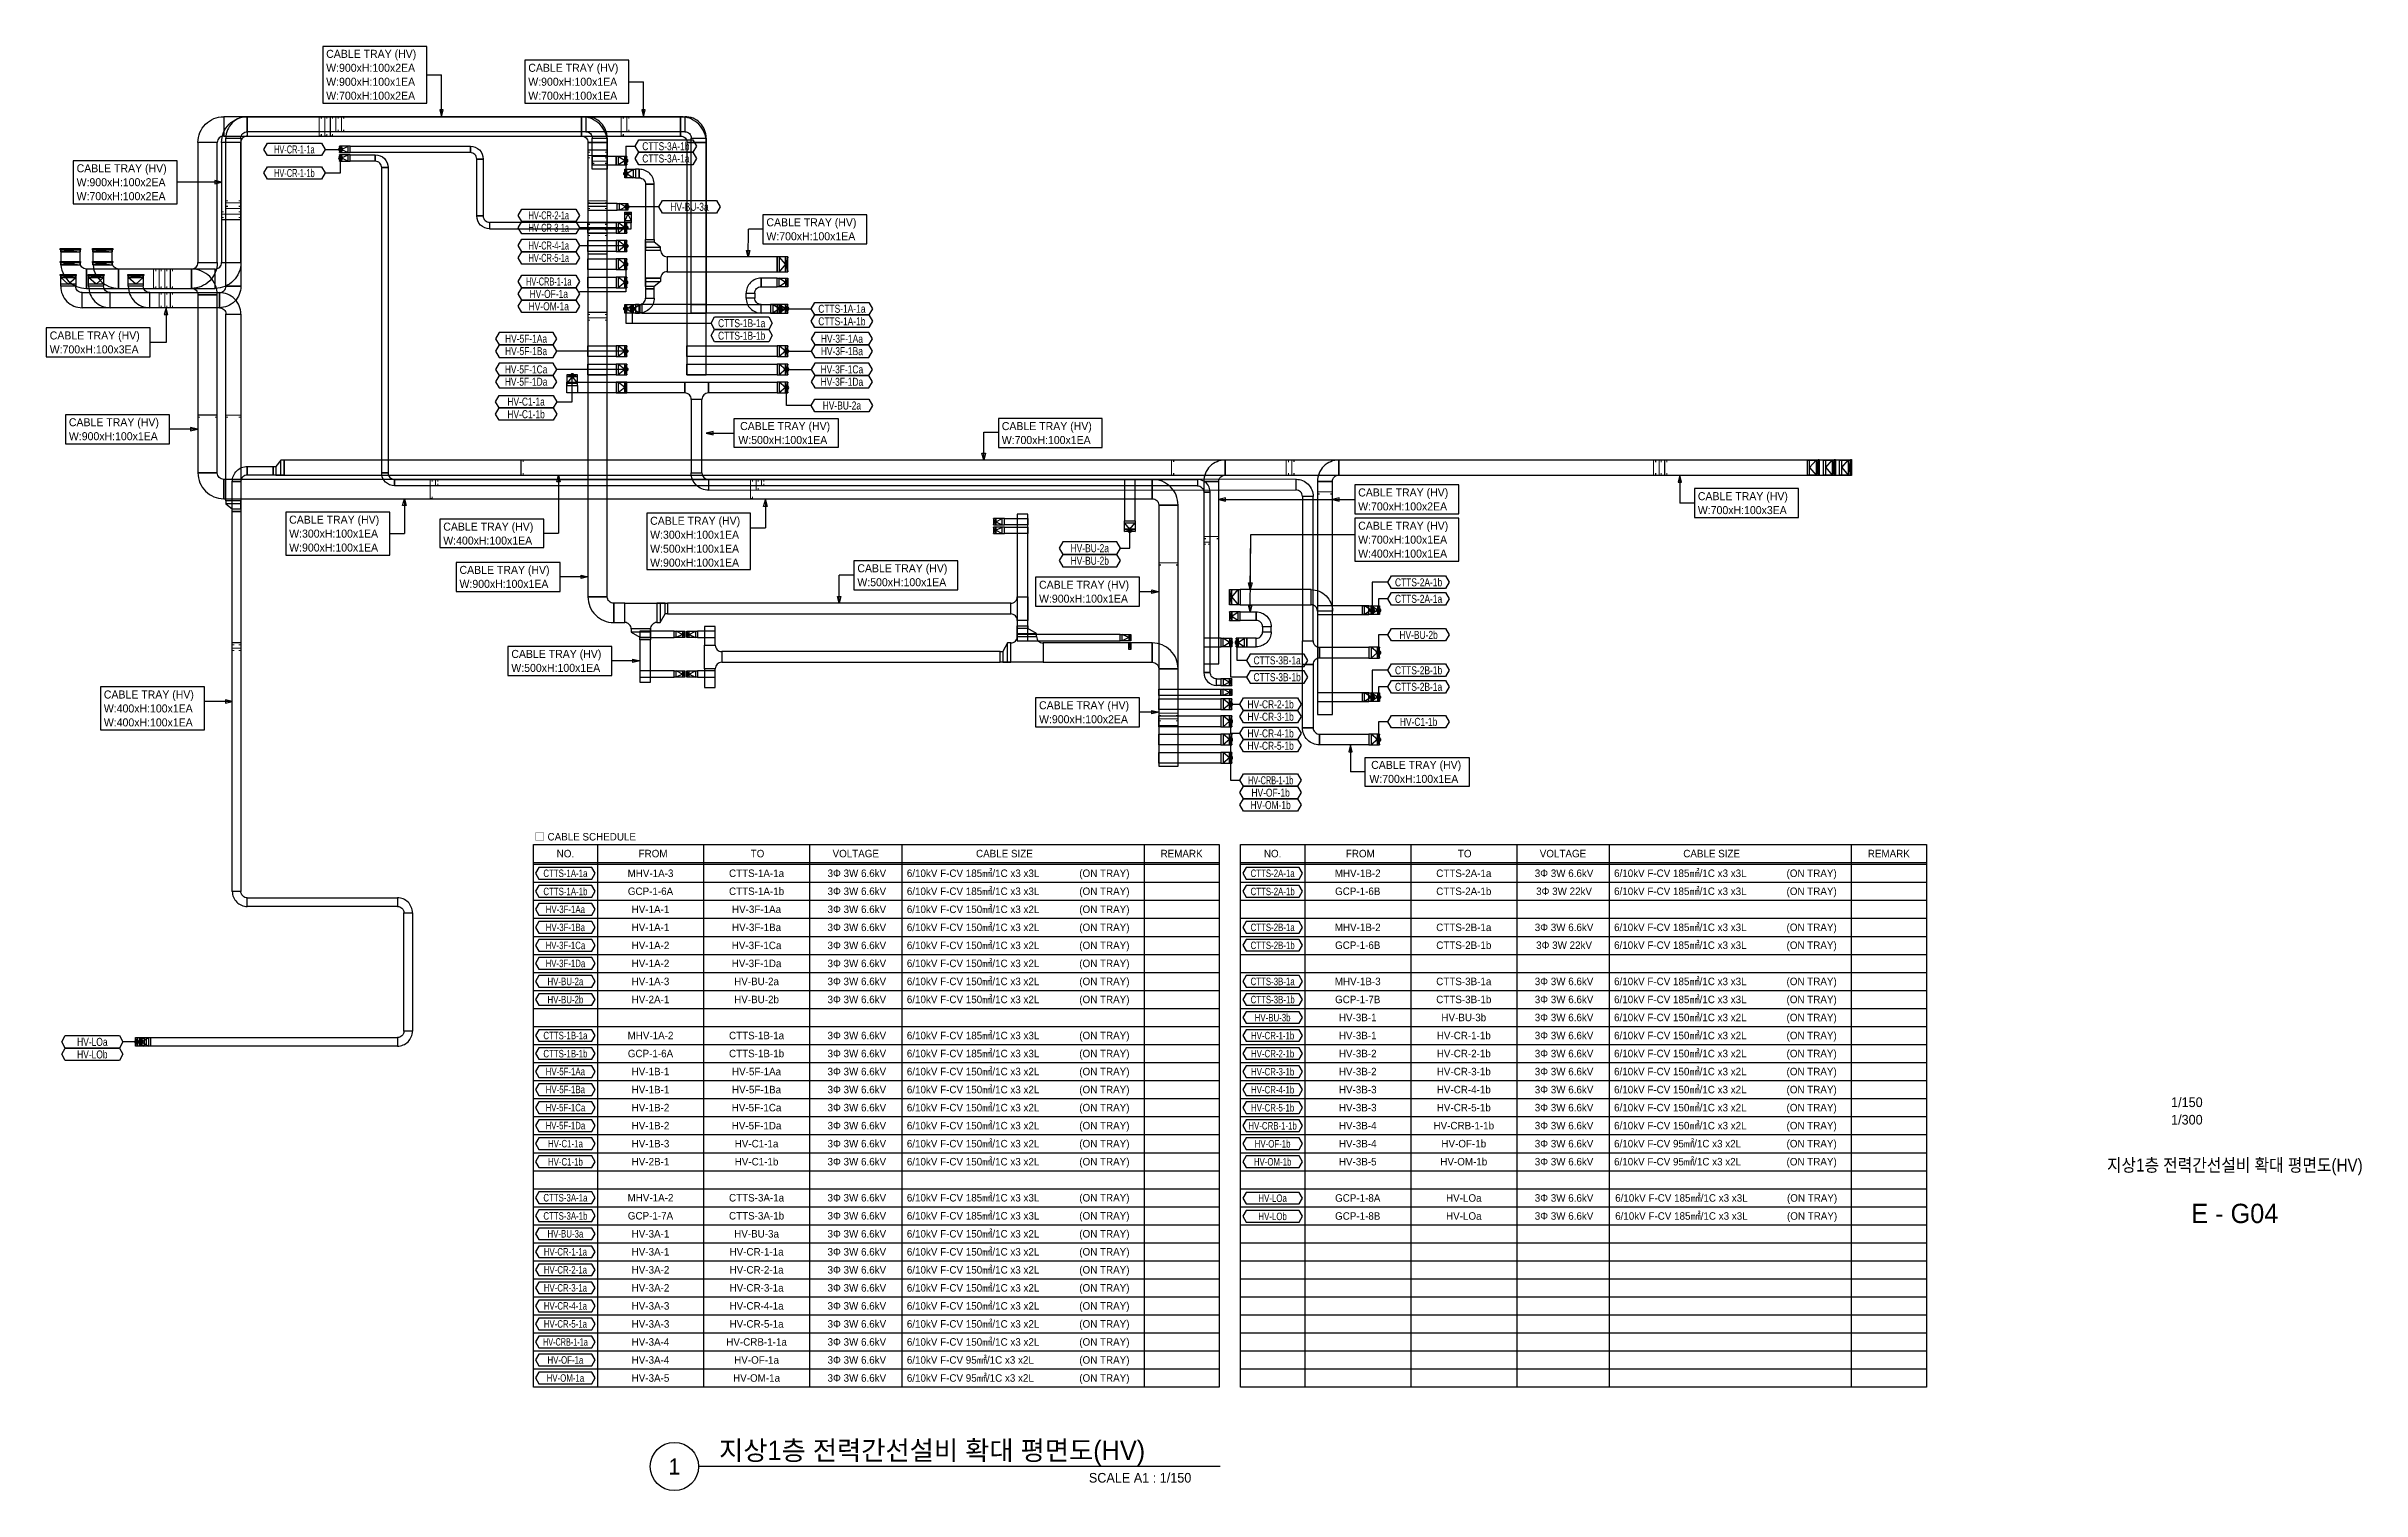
# Model space of a CAD drawing. Header units: millimetres. Extents: x 28900 to 374841, y -351975 to 849955.
# Drawn here: x 266878 to 374841, y -351975 to -284672 of the extents above; entities that cross this region are included whole.
import ezdxf
from ezdxf.enums import TextEntityAlignment as Align

# ---------------------------------------------------------------- set-up
doc = ezdxf.new("R2010")
doc.units = ezdxf.units.MM
doc.header["$LTSCALE"] = 150
for name, color, linetype in [('-----26 Electrical Cable Tray_HV_A', 4, 'Continuous'), ('-----26 Electrical Cable Tray_HV_B', 2, 'Continuous'), ('-----26 Electrical Cable Tray_HV_IT', 4, 'Continuous'), ('-----26 Electrical Cable Tray_HV_N', 30, 'Continuous'), ('-----26 Electrical Cable Tray_HV_UT A', 1, 'Continuous'), ('-----26 Electrical Cable Tray_HV_UT B', 71, 'Continuous'), ('-----26 Electrical Cable Tray_HV_발전기 A', 6, 'Continuous'), ('-----26 Electrical Cable Tray_HV_발전기 B', 103, 'Continuous'), ('-----29 Cable Schedule', 1, 'Continuous'), ('-----29 Indicator', 1, 'Continuous'), ('-----29 주기', 1, 'Continuous'), ('-----30 Text', 2, 'Continuous'), ('-----41 Drawing Title', 2, 'Continuous'), ('-----42 Drawing Number', 2, 'Continuous'), ('-----43 Drawing Scale', 3, 'Continuous'), ('-----99 Cable Schedule', 2, 'Continuous')]:
    doc.layers.add(name, color=color, linetype=linetype)
doc.styles.add('ELEC', font='Dotum.ttf')

msp = doc.modelspace()

# ---------------------------------------------------------------- texts
at = {"layer": '-----26 Electrical Cable Tray_HV_A', "style": 'ELEC'}
for s, p in [('W:700xH:100x1EA', (300455, -293522)), ('CABLE TRAY (HV)', (300455, -292872))]:
    msp.add_text(s, height=375, dxfattribs=at).set_placement(p, align=Align.MIDDLE_LEFT)
at = {"layer": '-----26 Electrical Cable Tray_HV_B', "style": 'ELEC'}
for s, p in [('W:700xH:100x1EA', (328050, -307660)), ('CABLE TRAY (HV)', (328050, -307010)), ('W:400xH:100x1EA', (328050, -308310))]:
    msp.add_text(s, height=375, dxfattribs=at).set_placement(p, align=Align.MIDDLE_LEFT)
at = {"layer": '-----26 Electrical Cable Tray_HV_IT', "style": 'ELEC'}
for s, p in [('W:900xH:100x1EA', (289353, -286322, 0)), ('CABLE TRAY (HV)', (299230, -302365)), ('W:500xH:100x1EA', (299147, -303015)), ('W:500xH:100x1EA', (295035, -308080)), ('CABLE TRAY (HV)', (328655, -318157)), ('W:700xH:100x1EA', (328572, -318807))]:
    msp.add_text(s, height=375, dxfattribs=at).set_placement(p, align=Align.MIDDLE_LEFT)
at = {"layer": '-----26 Electrical Cable Tray_HV_N', "style": 'ELEC'}
for s, p in [('CABLE TRAY (HV)', (279929, -285022, 0)), ('W:900xH:100x2EA', (279929, -285672, 0)), ('CABLE TRAY (HV)', (289353, -285672, 0)), ('CABLE TRAY (HV)', (268292, -290354)), ('W:900xH:100x2EA', (268292, -291004)), ('CABLE TRAY (HV)', (269561, -314875, 0))]:
    msp.add_text(s, height=375, dxfattribs=at).set_placement(p, align=Align.MIDDLE_LEFT)
at = {"layer": '-----26 Electrical Cable Tray_HV_UT A', "style": 'ELEC'}
for s, p in [('W:900xH:100x1EA', (279929, -286322, 0)), ('W:900xH:100x1EA', (286145, -309719)), ('CABLE TRAY (HV)', (286145, -309069)), ('W:500xH:100x1EA', (304696, -309643)), ('CABLE TRAY (HV)', (304696, -308993)), ('CABLE TRAY (HV)', (288561, -312985)), ('W:500xH:100x1EA', (288561, -313635))]:
    msp.add_text(s, height=375, dxfattribs=at).set_placement(p, align=Align.MIDDLE_LEFT)
at = {"layer": '-----26 Electrical Cable Tray_HV_UT B', "style": 'ELEC'}
for s, p in [('CABLE TRAY (HV)', (267931, -302189)), ('W:900xH:100x1EA', (267931, -302839)), ('CABLE TRAY (HV)', (278203, -306728)), ('CABLE TRAY (HV)', (295035, -306780)), ('W:300xH:100x1EA', (278203, -307378)), ('W:300xH:100x1EA', (295035, -307430)), ('W:900xH:100x1EA', (278203, -308028)), ('W:900xH:100x1EA', (295035, -308730)), ('CABLE TRAY (HV)', (313169, -309760)), ('W:900xH:100x1EA', (313169, -310410)), ('CABLE TRAY (HV)', (313169, -315378)), ('W:900xH:100x2EA', (313169, -316028))]:
    msp.add_text(s, height=375, dxfattribs=at).set_placement(p, align=Align.MIDDLE_LEFT)
at = {"layer": '-----26 Electrical Cable Tray_HV_발전기 A', "style": 'ELEC'}
for s, p in [('W:700xH:100x2EA', (279929, -286972, 0)), ('W:700xH:100x1EA', (289353, -286972, 0)), ('W:700xH:100x2EA', (268292, -291654)), ('CABLE TRAY (HV)', (267038, -298144)), ('W:700xH:100x3EA', (267038, -298794)), ('W:400xH:100x1EA', (269561, -315525, 0))]:
    msp.add_text(s, height=375, dxfattribs=at).set_placement(p, align=Align.MIDDLE_LEFT)
at = {"layer": '-----26 Electrical Cable Tray_HV_발전기 B', "style": 'ELEC'}
for s, p in [('CABLE TRAY (HV)', (311431, -302367, 0)), ('W:700xH:100x1EA', (311431, -303017, 0)), ('CABLE TRAY (HV)', (328050, -305460)), ('CABLE TRAY (HV)', (343888, -305633, 0)), ('W:700xH:100x2EA', (328050, -306110)), ('W:700xH:100x3EA', (343888, -306283, 0)), ('W:400xH:100x1EA', (285388, -307703, 0)), ('CABLE TRAY (HV)', (285388, -307053, 0)), ('W:400xH:100x1EA', (269561, -316175, 0))]:
    msp.add_text(s, height=375, dxfattribs=at).set_placement(p, align=Align.MIDDLE_LEFT)
at = {"layer": '-----41 Drawing Title', "style": 'ELEC', "width": 0.9}
msp.add_text('지상1층 전력간선설비 확대 평면도(HV)', height=600, dxfattribs=at).set_placement((368925, -336805), align=Align.MIDDLE_CENTER)
at = {"layer": '-----41 Drawing Title', "color": 2, "style": 'ELEC'}
msp.add_text('지상1층 전력간선설비 확대 평면도(HV)', height=900, dxfattribs=at).set_placement((298248, -350550))
at = {"layer": '-----41 Drawing Title', "color": 7, "style": 'ELEC'}
msp.add_text('1', height=750, dxfattribs=at).set_placement((296164, -350850), align=Align.MIDDLE)
at = {"layer": '-----41 Drawing Title', "style": 'ELEC'}
msp.add_text('SCALE A1 : 1/150', height=450, dxfattribs=at).set_placement((320269, -351600), align=Align.RIGHT)
at = {"layer": '-----42 Drawing Number', "style": 'ELEC'}
msp.add_text('E - G04', height=900, dxfattribs=at).set_placement((368925, -339055), align=Align.MIDDLE_CENTER)
at = {"layer": '-----43 Drawing Scale', "style": 'ELEC'}
for s, p in [('1/150', (366690, -333875)), ('1/300', (366690, -334690))]:
    msp.add_text(s, height=450, dxfattribs=at).set_placement(p, align=Align.MIDDLE_CENTER)
at = {"layer": '-----99 Cable Schedule', "style": 'ELEC'}
for s, width, p in [('HV-CR-1-1a', 0.7, (278446, -289475)), ('CTTS-3A-1b', 0.8, (295767, -289320)), ('HV-CR-1-1b', 0.7, (278446, -290569)), ('CTTS-3A-1a', 0.8, (295767, -289897)), ('HV-CR-2-1a', 0.7, (290308, -292547)), ('HV-BU-3a', 0.8, (296866, -292150)), ('HV-CR-3-1a', 0.7, (290308, -293125)), ('HV-CR-4-1a', 0.7, (290308, -293953)), ('HV-CR-5-1a', 0.7, (290308, -294530)), ('HV-CRB-1-1a', 0.7, (290308, -295630)), ('HV-OM-1a', 0.8, (290308, -296785)), ('HV-OF-1a', 0.8, (290308, -296208)), ('CTTS-1A-1a', 0.8, (303975, -296900)), ('CTTS-1B-1a', 0.8, (299302, -297570)), ('CTTS-1B-1b', 0.8, (299302, -298148)), ('CTTS-1A-1b', 0.8, (303975, -297478)), ('HV-5F-1Aa', 0.8, (289250, -298298)), ('HV-5F-1Ba', 0.8, (289250, -298875)), ('HV-3F-1Aa', 0.8, (303975, -298298)), ('HV-3F-1Ba', 0.8, (303975, -298875)), ('HV-5F-1Ca', 0.8, (289250, -299725)), ('HV-5F-1Da', 0.8, (289250, -300303)), ('HV-3F-1Ca', 0.8, (303975, -299725)), ('HV-3F-1Da', 0.8, (303975, -300303)), ('HV-C1-1a', 0.8, (289250, -301230)), ('HV-BU-2a', 0.8, (303975, -301407)), ('HV-C1-1b', 0.8, (289250, -301808)), ('HV-BU-2a', 0.8, (315534, -308057, 0)), ('HV-BU-2b', 0.8, (315534, -308635, 0)), ('CTTS-2A-1b', 0.8, (330866, -309640)), ('CTTS-2A-1a', 0.8, (330866, -310418)), ('HV-BU-2b', 0.8, (330866, -312093)), ('CTTS-3B-1a', 0.8, (324270, -313284)), ('CTTS-3B-1b', 0.8, (324270, -314061)), ('CTTS-2B-1b', 0.8, (330866, -313740)), ('HV-CR-2-1b', 0.8, (323966, -315325)), ('CTTS-2B-1a', 0.8, (330866, -314518)), ('HV-CR-3-1b', 0.8, (323966, -315903)), ('HV-C1-1b', 0.8, (330866, -316143)), ('HV-CR-4-1b', 0.8, (323966, -316680)), ('HV-CR-5-1b', 0.8, (323966, -317258)), ('HV-CRB-1-1b', 0.7, (323966, -318865)), ('HV-OF-1b', 0.8, (323966, -319443)), ('HV-OM-1b', 0.8, (323966, -320020)), ('HV-LOa', 0.8, (269024, -331061)), ('HV-LOb', 0.8, (269024, -331639))]:
    msp.add_text(s, height=375, dxfattribs=dict(at, width=width)).set_placement(p, align=Align.MIDDLE)
at = {"color": 0, "style": 'ELEC', "width": 0.7}
for s, p in [('HV 트레이-UT', (268024, -294204)), ('HV 트레이-UT', (269524, -294204)), ('HV 트레이-발전기', (267900, -295401)), ('HV 트레이-발전기', (269200, -295401)), ('HV 트레이-발전기', (271050, -295401, 0))]:
    msp.add_text(s, height=50, dxfattribs=at).set_placement(p, align=Align.MIDDLE_CENTER)
for p in [(349450, -304300, 0), (350200, -304300, 0), (350950, -304300, 0)]:
    msp.add_text('HV 트레이-발전기', height=50, rotation=270, dxfattribs=at).set_placement(p, align=Align.MIDDLE_CENTER)

# ---------------------------------------------------------------- blocks, each defined once
blk = doc.blocks.new('A$634112462862')
at = {"color": 0}
for p, q in [((0, 100), (0, 500)), ((0, 500), (700, 500)), ((0, 0), (0, 100)), ((700, 0), (0, 0)), ((700, 500), (700, 100)), ((700, 100), (700, 0))]:
    blk.add_line(p, q, dxfattribs=at)
at = {"color": 8}
for p, q in [((700, 400), (0, 500)), ((700, 500), (0, 400)), ((350, 100), (0, 400)), ((0, 400), (700, 400)), ((700, 100), (0, 100)), ((350, 100), (700, 400))]:
    blk.add_line(p, q, dxfattribs=at)
blk = doc.blocks.new('A$529866197279')
at = {"color": 0}
for p, q in [((0, 400), (0, 500)), ((0, 500), (700, 500)), ((0, 0), (0, 400)), ((700, 0), (0, 0)), ((700, 500), (700, 400)), ((700, 400), (700, 0))]:
    blk.add_line(p, q, dxfattribs=at)
at = {"color": 8}
for p, q in [((350, 100), (0, 400)), ((0, 400), (700, 400)), ((700, 100), (0, 100)), ((0, 100), (700, 0)), ((0, 0), (700, 100)), ((350, 100), (700, 400))]:
    blk.add_line(p, q, dxfattribs=at)
blk = doc.blocks.new('A$527511562058')
at = {"color": 0}
for p, q in [((0, 400), (400, 400)), ((0, 0), (0, 400)), ((400, 0), (0, 0)), ((400, 400), (500, 400)), ((500, 0), (400, 0)), ((500, 400), (500, 0))]:
    blk.add_line(p, q, dxfattribs=at)
at = {"color": 8}
for p, q in [((100, 400), (0, 0)), ((0, 400), (100, 0)), ((100, 200), (400, 400)), ((100, 0), (100, 400)), ((100, 200), (400, 0)), ((400, 400), (400, 0))]:
    blk.add_line(p, q, dxfattribs=at)
blk = doc.blocks.new('A$595823492043')
at = {"color": 0}
for p, q in [((0, 0), (0, 500)), ((0, 500), (100, 500)), ((100, 0), (0, 0)), ((100, 500), (500, 500)), ((500, 0), (100, 0)), ((500, 500), (500, 0))]:
    blk.add_line(p, q, dxfattribs=at)
at = {"color": 8}
for p, q in [((400, 250), (100, 500)), ((100, 0), (100, 500)), ((400, 250), (100, 0)), ((400, 500), (400, 0)), ((400, 0), (500, 500)), ((500, 0), (400, 500))]:
    blk.add_line(p, q, dxfattribs=at)
blk = doc.blocks.new('A$550585017316')
at = {"color": 0}
for p, q in [((400, 300), (0, 300)), ((0, 300), (0, 0)), ((0, 0), (400, 0)), ((500, 300), (400, 300)), ((400, 0), (500, 0)), ((500, 0), (500, 300))]:
    blk.add_line(p, q, dxfattribs=at)
at = {"color": 8}
for p, q in [((100, 0), (0, 300)), ((0, 0), (100, 300)), ((100, 150), (400, 300)), ((100, 300), (100, 0)), ((100, 150), (400, 0)), ((400, 0), (400, 300))]:
    blk.add_line(p, q, dxfattribs=at)
blk = doc.blocks.new('A$C9a0ab699')
h = blk.add_hatch(color=0)
edge = h.paths.add_edge_path()
edge.add_arc((64, 64), 64, 720, 1080, ccw=False)
at = {"color": 0}
blk.add_circle((64, 64), 64, dxfattribs=at)

# ---------------------------------------------------------------- linework, layer by layer
at = {"layer": '-----26 Electrical Cable Tray_HV_A', "elevation": 0}
for points in [[(294524, -290400), (294350, -290400), (294350, -290800), (294524, -290800)], [(294824, -291100), (294824, -293675), (295224, -293675), (295224, -291100)], [(300950, -294475), (295824, -294475), (295824, -295175), (300950, -295175)], [(300209, -295875), (300950, -295875), (300950, -295475), (300209, -295475)], [(294524, -296700), (294350, -296700), (294350, -297100), (294524, -297100)], [(294824, -295975), (294824, -296400), (295224, -296400), (295224, -295975)], [(299509, -296400), (299509, -296175), (299909, -296175), (299909, -296400)], [(300209, -296700), (300950, -296700), (300950, -297100), (300209, -297100)]]:
    msp.add_lwpolyline(points, close=True, dxfattribs=at)
for points in [[(294524, -290800, -0.4142136), (294824, -291100), (294824, -291100), (294824, -291100), (294824, -291100), (295224, -291100, 0.4142136), (294524, -290400)], [(295524, -295475), (294824, -295475), (294824, -295475), (294824, -294175), (295524, -294175, 0.4142136), (295824, -294475), (295824, -295175), (295824, -295175, 0.4142136)], [(299909, -296175, -0.4142136), (300209, -295875), (300209, -295875), (300209, -295875), (300209, -295875), (300209, -295475, 0.4142136), (299509, -296175)], [(294524, -296700, 0.4142136), (294824, -296400), (294824, -296400), (294824, -296400), (294824, -296400), (295224, -296400, -0.4142136), (294524, -297100)], [(300209, -296700, -0.4142136), (299909, -296400), (299909, -296400), (299909, -296400), (299909, -296400), (299509, -296400, 0.4142136), (300209, -297100)]]:
    msp.add_lwpolyline(points, format="xyb", close=True, dxfattribs=at)
for points in [[(294824, -294175), (294824, -293675), (295224, -293675), (295224, -293794), (294824, -293794), (294824, -294027), (295524, -294027), (295224, -293794), (294824, -293794), (294824, -294175), (295524, -294175), (295524, -294027)], [(294824, -295475), (294824, -295975), (295224, -295975), (295224, -295856), (294824, -295856), (294824, -295623), (295524, -295623), (295224, -295856), (294824, -295856), (294824, -295475), (295524, -295475), (295524, -295623)]]:
    msp.add_lwpolyline(points, dxfattribs=at)
at = {"layer": '-----26 Electrical Cable Tray_HV_B', "elevation": 0}
for points in [[(322550, -310690), (325850, -310690), (325850, -309990), (322550, -309990)], [(326150, -311150), (328550, -311150), (328550, -310750), (326150, -310750)], [(323291, -311425), (322550, -311425), (322550, -311025), (323291, -311025)], [(323995, -311951), (323991, -311725), (323591, -311725), (323595, -311951)], [(326150, -310990), (326150, -315800), (326850, -315800), (326850, -310990)], [(323295, -312251), (322854, -312251), (322854, -312651), (323295, -312651)], [(326150, -315200), (328550, -315200), (328550, -314800), (326150, -314800)]]:
    msp.add_lwpolyline(points, close=True, dxfattribs=at)
for points in [[(325850, -310690), (325850, -309990, -0.4142136), (326850, -310990), (326150, -310990, 0.4142136)], [(323591, -311725, 0.4142136), (323291, -311425), (323291, -311425), (323291, -311425), (323291, -311425), (323291, -311025, -0.4142136), (323991, -311725)], [(323295, -312251, 0.4142136), (323595, -311951), (323595, -311951), (323595, -311951), (323595, -311951), (323995, -311951, -0.4142136), (323295, -312651)]]:
    msp.add_lwpolyline(points, format="xyb", close=True, dxfattribs=at)
at = {"layer": '-----26 Electrical Cable Tray_HV_IT', "elevation": 0}
for points in [[(276250, -288850), (276250, -288850, 0.4142136), (275950, -289150), (275950, -289150), (275050, -289150, -0.4142136), (276250, -287950)], [(291834, -288850), (291834, -288850, -0.4142136), (292134, -289150), (292134, -289150), (293034, -289150, 0.4142136), (291834, -287950)], [(296450, -288850), (296450, -288850, -0.4142136), (296750, -289150), (296750, -289150), (297650, -289150, 0.4142136), (296450, -287950)], [(268750, -295050), (268750, -295050, -0.4142136), (268450, -294750), (268450, -294750), (267550, -294750, 0.4142136), (268750, -295950)], [(270250, -295050), (270250, -295050, -0.4142136), (269950, -294750), (269950, -294750), (269050, -294750, 0.4142136), (270250, -295950)], [(296650, -300825), (296650, -300325), (296650, -300325), (297750, -300325), (297750, -300825, 0.4142136), (297450, -301125), (296950, -301125), (296950, -301125, 0.4142136)], [(297750, -304850), (297750, -305350, -0.4142136), (296950, -304550), (297450, -304550), (297450, -304550), (297450, -304550), (297450, -304550, 0.4142136)], [(325150, -305345), (325150, -304845, -0.4142136), (325950, -305645), (325450, -305645), (325450, -305645), (325450, -305645), (325450, -305645, 0.4142136)]]:
    msp.add_lwpolyline(points, format="xyb", close=True, dxfattribs=at)
for points in [[(296450, -287950), (276250, -287950), (276250, -288850), (296450, -288850)], [(291834, -287950), (276250, -287950), (276250, -288850), (291834, -288850)], [(275050, -289150), (275050, -294750), (275950, -294750), (275950, -289150)], [(292134, -289150), (292134, -299975), (293034, -299975), (293034, -289150)], [(296750, -289150), (296750, -299975), (297650, -299975), (297650, -289150)], [(267550, -294750), (267550, -294850), (268450, -294850), (268450, -294750)], [(269050, -294750), (269050, -294850), (269950, -294850), (269950, -294750)], [(293450, -299125), (292134, -299125), (292134, -298625), (293450, -298625)], [(300950, -299125), (296750, -299125), (296750, -298625), (300950, -298625)], [(293450, -299975), (292134, -299975), (292134, -299475), (293450, -299475)], [(300950, -299975), (296750, -299975), (296750, -299475), (300950, -299475)], [(296650, -300825), (291154, -300825), (291154, -300325), (296650, -300325)], [(291654, -300475), (291654, -300825), (291154, -300825), (291154, -300475)], [(297450, -304550), (297450, -301125), (296950, -301125), (296950, -304550)], [(300950, -300825), (297750, -300825), (297750, -300325), (300950, -300325)], [(297750, -305350), (325150, -305345), (325150, -304845), (297750, -304850)], [(317650, -306775), (317650, -304850), (317150, -304850), (317150, -306775)], [(325950, -312375), (325950, -305645), (325450, -305645), (325450, -312375)], [(328550, -313175), (326250, -313175), (326250, -312675), (328550, -312675)], [(325950, -313475), (325950, -316425), (325450, -316425), (325450, -313475)], [(328550, -317225), (326250, -317223), (326250, -316723), (328550, -316725)]]:
    msp.add_lwpolyline(points, close=True, dxfattribs=at)
at = {"layer": '-----26 Electrical Cable Tray_HV_IT', "ltscale": 7.5, "const_width": 50, "elevation": 0}
for points in [[(279963, -288750), (279963, -288850), (279863, -288850), (279863, -287950), (279963, -287950), (279963, -288050)], [(280223, -288750), (280223, -288850), (280123, -288850), (280123, -287950), (280223, -287950), (280223, -288050)], [(293785, -288750), (293785, -288850), (293685, -288850), (293685, -287950), (293785, -287950), (293785, -288050)], [(292234, -289862), (292134, -289862), (292134, -289762), (293034, -289762), (293034, -289862), (292934, -289862)], [(275850, -292389), (275950, -292389), (275950, -292489), (275050, -292489), (275050, -292389), (275150, -292389)], [(292234, -292227), (292134, -292227), (292134, -292127), (293034, -292127), (293034, -292227), (292934, -292227)], [(275850, -292649), (275950, -292649), (275950, -292749), (275050, -292749), (275050, -292649), (275150, -292649)], [(292234, -293485), (292134, -293485), (292134, -293385), (293034, -293385), (293034, -293485), (292934, -293485)], [(271980, -295850), (271980, -295950), (271880, -295950), (271880, -295050), (271980, -295050), (271980, -295150)], [(272240, -295850), (272240, -295950), (272140, -295950), (272140, -295050), (272240, -295050), (272240, -295150)], [(292234, -297426), (292134, -297426), (292134, -297326), (293034, -297326), (293034, -297426), (292934, -297426)], [(300072, -305250), (300072, -305350), (299972, -305350), (299972, -304850), (300072, -304850), (300072, -304950)]]:
    msp.add_lwpolyline(points, dxfattribs=at)
at = {"layer": '-----26 Electrical Cable Tray_HV_IT', "elevation": 0}
for points in [[(268450, -294750), (267550, -294850)], [(267550, -294750), (268450, -294850)], [(269950, -294750), (269050, -294850)], [(269050, -294750), (269950, -294850)]]:
    msp.add_lwpolyline(points, dxfattribs=at)
at = {"layer": '-----26 Electrical Cable Tray_HV_IT'}
for points in [[(268750, -295950), (274750, -295950), (274750, -295050), (268750, -295050)], [(270250, -295950), (274750, -295950), (274750, -295050), (270250, -295050)]]:
    msp.add_lwpolyline(points, close=True, dxfattribs=at)
for points in [[(274750, -295050), (274750, -295050, 0.4142136), (275050, -294750), (275050, -294750), (275950, -294750, -0.4142136), (274750, -295950)], [(325950, -313475), (325450, -313475), (325450, -313475), (325450, -312375), (325950, -312375, 0.4142136), (326250, -312675), (326250, -313175), (326250, -313175, 0.4142136)], [(326250, -316725), (326250, -317225, -0.4142136), (325450, -316425), (325950, -316425), (325950, -316425), (325950, -316425), (325950, -316425, 0.4142136)]]:
    msp.add_lwpolyline(points, format="xyb", close=True, dxfattribs=at)
at = {"layer": '-----26 Electrical Cable Tray_HV_N', "color": 1}
for p, q in [((284615, -285997), (285300, -285997)), ((294039, -286322), (294724, -286322)), ((300295, -293197), (299618, -293197)), ((343728, -305958), (343043, -305958)), ((282889, -307378), (283574, -307378)), ((290075, -307364), (290759, -307364)), ((299721, -307105), (300406, -307105)), ((304536, -309318), (303851, -309318)), ((328377, -318482), (327692, -318482))]:
    msp.add_line(p, q, dxfattribs=at)
at = {"layer": '-----26 Electrical Cable Tray_HV_N', "color": 1, "elevation": 0}
for points in [[(279769, -284672), (279769, -287322), (284615, -287322), (284615, -284672)], [(289193, -285322), (289193, -287322), (294039, -287322), (294039, -285322)], [(268132, -290004), (268132, -292004), (272978, -292004), (272978, -290004)], [(300295, -292522), (300295, -293872), (305141, -293872), (305141, -292522)], [(266878, -297794), (266878, -299144), (271724, -299144), (271724, -297794)], [(267771, -301839), (267771, -303189), (272617, -303189), (272617, -301839)], [(303799, -302015), (303799, -303365), (298953, -303365), (298953, -302015)], [(311271, -302017), (311271, -303367), (316117, -303367), (316117, -302017)], [(327890, -305110), (327890, -306460), (332736, -306460), (332736, -305110)], [(343728, -305283), (343728, -306633), (348574, -306633), (348574, -305283)], [(278043, -306378), (278043, -308378), (282889, -308378), (282889, -306378)], [(294875, -306430), (294875, -309052), (299721, -309052), (299721, -306430)], [(285228, -306703), (285228, -308025), (290075, -308025), (290075, -306703)], [(327890, -306660), (327890, -308660), (332736, -308660), (332736, -306660)], [(285985, -308719), (285985, -310069), (290831, -310069), (290831, -308719)], [(304536, -308643), (304536, -309993), (309382, -309993), (309382, -308643)], [(313009, -309410), (313009, -310760), (317855, -310760), (317855, -309410)], [(288401, -312635), (288401, -313985), (293247, -313985), (293247, -312635)], [(269401, -314525), (269401, -316525), (274247, -316525), (274247, -314525)], [(313009, -315028), (313009, -316378), (317855, -316378), (317855, -315028)], [(333223, -317807), (333223, -319157), (328377, -319157), (328377, -317807)]]:
    msp.add_lwpolyline(points, close=True, dxfattribs=at)
for points in [[(285300, -287950), (285380, -287630), (285220, -287630), (285300, -287950), (285300, -285997)], [(294724, -287950), (294804, -287630), (294644, -287630), (294724, -287950), (294724, -286322)], [(275050, -291004), (274730, -290924), (274730, -291084), (275050, -291004), (272978, -291004)], [(299610, -294500), (299530, -294180), (299690, -294180), (299610, -294500), (299618, -293197)], [(272461, -296850), (272381, -297170), (272541, -297170), (272461, -296850), (272461, -298469)], [(272461, -298469), (271724, -298469)], [(273921, -302514), (273601, -302434), (273601, -302594), (273921, -302514), (272617, -302514)], [(297650, -302698), (297970, -302778), (297970, -302618), (297650, -302698), (298953, -302690)], [(310586, -303950), (310506, -303630), (310666, -303630), (310586, -303950), (310586, -302647), (311271, -302647)], [(290759, -304650), (290839, -304970), (290679, -304970), (290759, -304650), (290759, -307364)], [(343043, -304655), (342963, -304975), (343123, -304975), (343043, -304655), (343043, -305958)], [(283574, -305750), (283654, -306070), (283494, -306070), (283574, -305750), (283574, -307378)], [(300406, -305802), (300486, -306122), (300326, -306122), (300406, -305802), (300406, -307105)], [(321550, -305785), (321870, -305865), (321870, -305705), (321550, -305785), (327890, -305785)], [(326850, -305785), (327170, -305865), (327170, -305705), (326850, -305785), (327890, -305785)], [(323011, -311025), (322931, -310705), (323091, -310705), (323011, -311025), (323036, -307426), (327890, -307425)], [(323018, -309990), (322938, -309670), (323098, -309670), (323018, -309990), (323036, -307426)], [(292134, -309394), (291814, -309474), (291814, -309314), (292134, -309394), (290831, -309394)], [(303851, -310621), (303771, -310301), (303931, -310301), (303851, -310621), (303851, -309318)], [(318750, -310085), (318430, -310165), (318430, -310005), (318750, -310085), (317855, -310085)], [(294550, -313310), (294230, -313390), (294230, -313230), (294550, -313310), (293247, -313310)], [(275550, -315200), (275230, -315120), (275230, -315280), (275550, -315200), (274247, -315200)], [(318750, -315703), (318430, -315783), (318430, -315623), (318750, -315703), (317855, -315703)], [(327692, -317224), (327612, -317544), (327772, -317544), (327692, -317224), (327692, -318482)]]:
    msp.add_lwpolyline(points, dxfattribs=at)
at = {"layer": '-----26 Electrical Cable Tray_HV_UT A', "elevation": 0}
for points in [[(275150, -288850), (275150, -288850, 0.4142136), (274850, -289150), (274850, -289150), (273950, -289150, -0.4142136), (275150, -287950)], [(291834, -288850), (291834, -288850, -0.4142136), (292134, -289150), (292134, -289150), (293034, -289150, 0.4142136), (291834, -287950)], [(286950, -289925), (286950, -289925, 0.4142136), (286650, -289625), (286650, -289625), (286650, -289325, -0.4142136), (287250, -289925)], [(287250, -292575), (287250, -292575, 0.4142136), (287550, -292875), (287550, -292875), (287550, -293175, -0.4142136), (286950, -292575)], [(268750, -295050), (268750, -295050, -0.4142136), (268450, -294750), (268450, -294750), (267550, -294750, 0.4142136), (268750, -295950)], [(273650, -295050), (273650, -295050, 0.4142136), (273950, -294750), (273950, -294750), (274850, -294750, -0.4142136), (273650, -295950)], [(293334, -310621), (293334, -310621, -0.4142136), (293034, -310321), (293034, -310321), (292134, -310321, 0.4142136), (293334, -311521)], [(293850, -311521), (293850, -310621), (293850, -310621), (295350, -310621), (295350, -311521, 0.4142136), (295050, -311821), (294150, -311821), (294150, -311821, 0.4142136)], [(312153, -310321), (312653, -310321), (312653, -310321), (312653, -311421), (312153, -311421, 0.4142136), (311853, -311121), (311853, -310621), (311853, -310621, 0.4142136)]]:
    msp.add_lwpolyline(points, format="xyb", close=True, dxfattribs=at)
for points in [[(291834, -287950), (275150, -287950), (275150, -288850), (291834, -288850)], [(273950, -289150), (273950, -294750), (274850, -294750), (274850, -289150)], [(281050, -289325), (286650, -289325), (286650, -289625), (281050, -289625)], [(292134, -289150), (292134, -294343), (293034, -294343), (293034, -289150)], [(286950, -292575), (286950, -289925), (287250, -289925), (287250, -292575)], [(293500, -292000), (292134, -292000), (292134, -292300), (293500, -292300)], [(294150, -292875), (287550, -292875), (287550, -293175), (294150, -293175)], [(293450, -293375), (292134, -293375), (292134, -292875), (293450, -292875)], [(292134, -292875), (292134, -310321), (293034, -310321), (293034, -292875)], [(293850, -292900), (293850, -293175), (294150, -293175), (294150, -292900)], [(267550, -294150), (267550, -294250), (268450, -294250), (268450, -294150)], [(268450, -294750), (268450, -294150), (267550, -294150), (267550, -294750)], [(293450, -294225), (292134, -294225), (292134, -293725), (293450, -293725)], [(293450, -295075), (292134, -295075), (292134, -294575), (293450, -294575)], [(268750, -295950), (273650, -295950), (273650, -295050), (268750, -295050)], [(293450, -295925), (292134, -295925), (292134, -295425), (293450, -295425)], [(312653, -310321), (312653, -306471), (312153, -306471), (312153, -310321)], [(311550, -306675), (312653, -306675), (312653, -306975), (311550, -306975)], [(293850, -310621), (293334, -310621), (293334, -311521), (293850, -311521)], [(311853, -310621), (295850, -310621), (295850, -311121), (311853, -311121)], [(296150, -311925), (294550, -311925), (294550, -312225), (296150, -312225)], [(312653, -312375), (312653, -311421), (312153, -311421), (312153, -312375)], [(294550, -312321), (294550, -314300), (295050, -314300), (295050, -312321)], [(316950, -312075), (312153, -312075), (312153, -312375), (316950, -312375)], [(296150, -313775), (294550, -313775), (294550, -314075), (296150, -314075)]]:
    msp.add_lwpolyline(points, close=True, dxfattribs=at)
at = {"layer": '-----26 Electrical Cable Tray_HV_UT A', "ltscale": 7.5, "const_width": 50, "elevation": 0}
for points in [[(279703, -288750), (279703, -288850), (279603, -288850), (279603, -287950), (279703, -287950), (279703, -288050)], [(292234, -289602), (292134, -289602), (292134, -289502), (293034, -289502), (293034, -289602), (292934, -289602)], [(292234, -291967), (292134, -291967), (292134, -291867), (293034, -291867), (293034, -291967), (292934, -291967)], [(292234, -292966), (292134, -292966), (292134, -292866), (293034, -292866), (293034, -292966), (292934, -292966)], [(292234, -293226), (292134, -293226), (292134, -293126), (293034, -293126), (293034, -293226), (292934, -293226)], [(292234, -297167), (292134, -297167), (292134, -297067), (293034, -297067), (293034, -297167), (292934, -297167)]]:
    msp.add_lwpolyline(points, dxfattribs=at)
at = {"layer": '-----26 Electrical Cable Tray_HV_UT A', "elevation": 0}
for points in [[(268450, -294150), (267550, -294250)], [(267550, -294150), (268450, -294250)], [(295350, -310621), (295850, -310621), (295850, -311121), (295731, -311121), (295731, -310621), (295498, -310621), (295498, -311521), (295731, -311121), (295731, -310621), (295350, -310621), (295350, -311521), (295498, -311521)], [(295050, -311821), (295050, -312321), (294550, -312321), (294550, -312201), (295050, -312201), (295050, -311968), (294150, -311968), (294550, -312201), (295050, -312201), (295050, -311821), (294150, -311821), (294150, -311968)]]:
    msp.add_lwpolyline(points, dxfattribs=at)
at = {"layer": '-----26 Electrical Cable Tray_HV_UT A', "ltscale": 7.5, "const_width": 50}
msp.add_lwpolyline([(272500, -295850), (272500, -295950), (272400, -295950), (272400, -295050), (272500, -295050), (272500, -295150)], dxfattribs=at)
at = {"layer": '-----26 Electrical Cable Tray_HV_UT B', "elevation": 0}
for points in [[(281050, -289725), (282216, -289725), (282216, -290025), (281050, -290025)], [(282516, -304550), (282516, -290325), (282816, -290325), (282816, -304550)], [(269050, -294150), (269050, -294250), (269950, -294250), (269950, -294150)], [(269950, -294750), (269950, -294150), (269050, -294150), (269050, -294750)], [(270250, -295950), (273650, -295950), (273650, -295050), (270250, -295050)], [(273950, -296250), (273950, -304550), (274850, -304550), (274850, -296250)], [(318450, -304850), (275150, -304850), (275150, -305750), (318450, -305750)], [(283116, -304850), (320550, -304850), (320550, -305150), (283116, -305150)], [(320850, -305450), (320850, -313850), (321150, -313850), (321150, -305450)], [(312653, -311675), (312653, -306471), (312153, -306471), (312153, -311675)], [(318750, -306050), (318750, -316325), (319650, -316325), (319650, -306050)], [(311550, -307075), (312653, -307075), (312653, -307375), (311550, -307375)], [(298073, -311925), (297250, -311925), (297250, -312225), (298073, -312225)], [(298073, -312575), (298073, -311700), (297573, -311700), (297573, -312575)], [(311353, -312875), (298373, -312875), (298373, -313375), (311353, -313375)], [(318450, -312475), (313353, -312475), (313353, -313375), (318450, -313375)], [(317350, -312475), (317450, -312475), (317450, -312775), (317350, -312775)], [(298073, -313775), (297250, -313775), (297250, -314075), (298073, -314075)], [(298073, -314550), (298073, -313675), (297573, -313675), (297573, -314550)], [(318750, -313675), (318750, -318216), (319650, -318216), (319650, -313675)], [(321450, -314150), (321650, -314150), (321650, -314450), (321450, -314450)], [(318750, -314625), (321650, -314625), (321650, -314925), (318750, -314925)], [(321650, -315575), (318750, -315575), (318750, -315075), (321650, -315075)], [(321650, -316375), (318750, -316375), (318750, -315875), (321650, -315875)], [(321650, -317225), (318750, -317225), (318750, -316725), (321650, -316725)], [(321650, -318075), (318750, -318075), (318750, -317575), (321650, -317575)]]:
    msp.add_lwpolyline(points, close=True, dxfattribs=at)
for points in [[(282516, -290325), (282516, -290325, 0.4142136), (282216, -290025), (282216, -290025), (282216, -289725, -0.4142136), (282816, -290325)], [(270250, -295050), (270250, -295050, -0.4142136), (269950, -294750), (269950, -294750), (269050, -294750, 0.4142136), (270250, -295950)], [(273650, -295950), (273650, -295950, -0.4142136), (273950, -296250), (273950, -296250), (274850, -296250, 0.4142136), (273650, -295050)], [(275150, -304850), (275150, -304850, -0.4142136), (274850, -304550), (274850, -304550), (273950, -304550, 0.4142136), (275150, -305750)], [(282816, -304550), (282816, -304550, 0.4142136), (283116, -304850), (283116, -304850), (283116, -305150, -0.4142136), (282516, -304550)], [(318450, -305750), (318450, -305750, -0.4142136), (318750, -306050), (318750, -306050), (319650, -306050, 0.4142136), (318450, -304850)], [(320550, -305150), (320550, -305150, -0.4142136), (320850, -305450), (320850, -305450), (321150, -305450, 0.4142136), (320550, -304850)], [(298073, -313675), (297573, -313675), (297573, -313675), (297573, -312575), (298073, -312575, 0.4142136), (298373, -312875), (298373, -313375), (298373, -313375, 0.4142136)], [(313353, -312475), (313353, -313375), (313353, -313375), (311853, -313375), (311853, -312475, 0.4142136), (312153, -312175), (313053, -312175), (313053, -312175, 0.4142136)], [(318450, -313375), (318450, -313375, -0.4142136), (318750, -313675), (318750, -313675), (319650, -313675, 0.4142136), (318450, -312475)], [(321450, -314150), (321450, -314150, -0.4142136), (321150, -313850), (321150, -313850), (320850, -313850, 0.4142136), (321450, -314450)]]:
    msp.add_lwpolyline(points, format="xyb", close=True, dxfattribs=at)
for points in [[(269950, -294150), (269050, -294250)], [(269050, -294150), (269950, -294250)], [(312153, -312175), (312153, -311675), (312653, -311675), (312653, -311794), (312153, -311794), (312153, -312027), (313053, -312027), (312653, -311794), (312153, -311794), (312153, -312175), (313053, -312175), (313053, -312027)], [(311853, -313375), (311353, -313375), (311353, -312875), (311472, -312875), (311472, -313375), (311705, -313375), (311705, -312475), (311472, -312875), (311472, -313375), (311853, -313375), (311853, -312475), (311705, -312475)], [(317350, -312775), (317450, -312475)], [(317350, -312475), (317450, -312775)]]:
    msp.add_lwpolyline(points, dxfattribs=at)
at = {"layer": '-----26 Electrical Cable Tray_HV_UT B', "ltscale": 7.5, "const_width": 50, "elevation": 0}
for points in [[(272760, -295850), (272760, -295950), (272660, -295950), (272660, -295050), (272760, -295050), (272760, -295150)], [(274750, -301950), (274850, -301950), (274850, -301850), (273950, -301850), (273950, -301950), (274050, -301950)], [(284871, -305650), (284871, -305750), (284771, -305750), (284771, -304850), (284871, -304850), (284871, -304950)], [(285131, -305050), (285131, -305150), (285031, -305150), (285031, -304850), (285131, -304850), (285131, -304950)], [(299812, -305650), (299812, -305750), (299712, -305750), (299712, -304850), (299812, -304850), (299812, -304950)], [(300332, -305050), (300332, -305150), (300232, -305150), (300232, -304850), (300332, -304850), (300332, -304950)], [(318850, -308840), (318750, -308840), (318750, -308740), (319650, -308740), (319650, -308840), (319550, -308840)], [(320950, -307872), (320850, -307872), (320850, -307772), (321150, -307772), (321150, -307872), (321050, -307872)], [(318850, -315848), (318750, -315848), (318750, -315748), (319650, -315748), (319650, -315848), (319550, -315848)], [(318850, -316107), (318750, -316107), (318750, -316007), (319650, -316007), (319650, -316107), (319550, -316107)]]:
    msp.add_lwpolyline(points, dxfattribs=at)
at = {"layer": '-----26 Electrical Cable Tray_HV_발전기 A', "elevation": 0}
for points in [[(276250, -288650), (276250, -287950, 0.4142136), (275250, -288950), (275950, -288950, -0.4142136)], [(292334, -288950), (293034, -288950, 0.4142136), (292034, -287950), (292034, -288650, -0.4142136)], [(296950, -288950), (297650, -288950, 0.4142136), (296650, -287950), (296650, -288650, -0.4142136)], [(268250, -295850), (267550, -295850, 0.4142136), (268550, -296850), (268550, -296150, -0.4142136)], [(269550, -295850), (268850, -295850, 0.4142136), (269850, -296850), (269850, -296150, -0.4142136)], [(271400, -295850), (270700, -295850, 0.4142136), (271700, -296850), (271700, -296150, -0.4142136)], [(275250, -295850), (275950, -295850, -0.4142136), (274950, -296850), (274950, -296150, 0.4142136)], [(275250, -297150), (275950, -297150, 0.4142136), (274950, -296150), (274950, -296850, -0.4142136)], [(276250, -324350, -0.4142136), (275950, -324050), (275950, -324050), (275950, -324050), (275950, -324050), (275550, -324050, 0.4142136), (276250, -324750)], [(283250, -324750, -0.4142136), (283550, -325050), (283550, -325050), (283550, -325050), (283550, -325050), (283950, -325050, 0.4142136), (283250, -324350)], [(283550, -330561, -0.4142136), (283250, -330861), (283250, -330861), (283250, -330861), (283250, -330861), (283250, -331261, 0.4142136), (283950, -330561)]]:
    msp.add_lwpolyline(points, format="xyb", close=True, dxfattribs=at)
for points in [[(296650, -287950), (296650, -288650), (276250, -288650), (276250, -287950)], [(292034, -287950), (292034, -288650), (276250, -288650), (276250, -287950)], [(275250, -288950), (275950, -288950), (275950, -295850), (275250, -295850)], [(292334, -288950), (293034, -288950), (293034, -290398), (292334, -290398)], [(296950, -288950), (297650, -288950), (297650, -297100), (296950, -297100)], [(293450, -289800), (292334, -289800), (292334, -290200), (293450, -290200)], [(267550, -295350), (267550, -295450), (268250, -295450), (268250, -295350)], [(268850, -295350), (268850, -295450), (269550, -295450), (269550, -295350)], [(270700, -295350), (270700, -295450), (271400, -295450), (271400, -295350)], [(274950, -296150), (274950, -296850), (268550, -296850), (268550, -296150)], [(297650, -296700), (294650, -296700), (294650, -297100), (297650, -297100)], [(296950, -296700), (300650, -296700), (300650, -297100), (296950, -297100)], [(275250, -297150), (275950, -297150), (275950, -305850), (275250, -305850)], [(275550, -324050), (275550, -306350), (275950, -306350), (275950, -324050)], [(276250, -324350), (283250, -324350), (283250, -324750), (276250, -324750)], [(283550, -330561), (283550, -325050), (283950, -325050), (283950, -330561)], [(283250, -331261), (271040, -331261), (271040, -330861), (283250, -330861)]]:
    msp.add_lwpolyline(points, close=True, dxfattribs=at)
at = {"layer": '-----26 Electrical Cable Tray_HV_발전기 A', "ltscale": 7.5, "const_width": 50, "elevation": 0}
for points in [[(280483, -288550), (280483, -288650), (280383, -288650), (280383, -287950), (280483, -287950), (280483, -288050)], [(280743, -288550), (280743, -288650), (280643, -288650), (280643, -287950), (280743, -287950), (280743, -288050)], [(294045, -288550), (294045, -288650), (293945, -288650), (293945, -287950), (294045, -287950), (294045, -288050)], [(292434, -290122), (292334, -290122), (292334, -290022), (293034, -290022), (293034, -290122), (292934, -290122)], [(275850, -291869), (275950, -291869), (275950, -291969), (275250, -291969), (275250, -291869), (275350, -291869)], [(275850, -292129), (275950, -292129), (275950, -292229), (275250, -292229), (275250, -292129), (275350, -292129)], [(272240, -296750), (272240, -296850), (272140, -296850), (272140, -296150), (272240, -296150), (272240, -296250)], [(272500, -296750), (272500, -296850), (272400, -296850), (272400, -296150), (272500, -296150), (272500, -296250)], [(272760, -296750), (272760, -296850), (272660, -296850), (272660, -296150), (272760, -296150), (272760, -296250)], [(275850, -301954), (275950, -301954), (275950, -301854), (275250, -301854), (275250, -301954), (275350, -301954)], [(275650, -312560), (275550, -312560), (275550, -312460), (275950, -312460), (275950, -312560), (275850, -312560)]]:
    msp.add_lwpolyline(points, dxfattribs=at)
at = {"layer": '-----26 Electrical Cable Tray_HV_발전기 A', "elevation": 0}
for points in [[(268250, -295350), (267550, -295450)], [(267550, -295350), (268250, -295450)], [(269550, -295350), (268850, -295450)], [(268850, -295350), (269550, -295450)], [(271400, -295350), (270700, -295450)], [(270700, -295350), (271400, -295450)], [(275950, -305850), (275950, -306350), (275550, -306350), (275550, -306231), (275950, -306231), (275950, -305998), (275250, -305998), (275550, -306231), (275950, -306231), (275950, -305850), (275250, -305850), (275250, -305998)]]:
    msp.add_lwpolyline(points, dxfattribs=at)
at = {"layer": '-----26 Electrical Cable Tray_HV_발전기 B', "elevation": 0}
for points in [[(276250, -304650, 0.4142136), (275950, -304950), (275950, -304950), (275950, -304950), (275950, -304950), (275550, -304950, -0.4142136), (276250, -304250)], [(321850, -304650), (321850, -303950, 0.4142136), (320850, -304950), (321550, -304950, -0.4142136)], [(327150, -304650), (327150, -303950, 0.4142136), (326150, -304950), (326850, -304950, -0.4142136)], [(276250, -324350, -0.4142136), (275950, -324050), (275950, -324050), (275950, -324050), (275950, -324050), (275550, -324050, 0.4142136), (276250, -324750)], [(283250, -324750, -0.4142136), (283550, -325050), (283550, -325050), (283550, -325050), (283550, -325050), (283950, -325050, 0.4142136), (283250, -324350)], [(283550, -330561, -0.4142136), (283250, -330861), (283250, -330861), (283250, -330861), (283250, -330861), (283250, -331261, 0.4142136), (283950, -330561)]]:
    msp.add_lwpolyline(points, format="xyb", close=True, dxfattribs=at)
for points in [[(277462, -304650), (276250, -304650), (276250, -304250), (277462, -304250)], [(350250, -304650), (350250, -303950), (277962, -303950), (277962, -304650)], [(351000, -304650), (351000, -303950), (321850, -303950), (321850, -304650)], [(349500, -303950), (327150, -303950), (327150, -304650), (349500, -304650)], [(275950, -304950), (275950, -324050), (275550, -324050), (275550, -304950)], [(320850, -304950), (320850, -313450), (321550, -313450), (321550, -304950)], [(326150, -304950), (326150, -315800), (326850, -315800), (326850, -304950)], [(326150, -311150), (328250, -311150), (328250, -310750), (326150, -310750)], [(320852, -312651), (321654, -312651), (321654, -312251), (320852, -312251)], [(326150, -315200), (328250, -315200), (328250, -314800), (326150, -314800)], [(276250, -324350), (283250, -324350), (283250, -324750), (276250, -324750)], [(283550, -330561), (283550, -325050), (283950, -325050), (283950, -330561)], [(283250, -331261), (271240, -331261), (271240, -330861), (283250, -330861)]]:
    msp.add_lwpolyline(points, close=True, dxfattribs=at)
msp.add_lwpolyline([(277962, -304650), (277462, -304650), (277462, -304250), (277581, -304250), (277581, -304650), (277814, -304650), (277814, -303950), (277581, -304250), (277581, -304650), (277962, -304650), (277962, -303950), (277814, -303950)], dxfattribs=at)
at = {"layer": '-----26 Electrical Cable Tray_HV_발전기 B', "ltscale": 7.5, "const_width": 50, "elevation": 0}
for points in [[(289113, -304550), (289113, -304650), (289013, -304650), (289013, -303943), (289113, -303943), (289113, -304043)], [(319446, -304550), (319446, -304650), (319346, -304650), (319346, -303943), (319446, -303943), (319446, -304043)], [(324795, -304550), (324795, -304650), (324695, -304650), (324695, -303950), (324795, -303950), (324795, -304050)], [(325055, -304550), (325055, -304650), (324955, -304650), (324955, -303943), (325055, -303943), (325055, -304043)], [(341920, -304550), (341920, -304650), (341820, -304650), (341820, -303950), (341920, -303950), (341920, -304050)], [(342180, -304550), (342180, -304650), (342080, -304650), (342080, -303950), (342180, -303950), (342180, -304050)], [(342440, -304550), (342440, -304650), (342340, -304650), (342340, -303950), (342440, -303950), (342440, -304050)], [(326250, -305531), (326150, -305531), (326150, -305431), (326850, -305431), (326850, -305531), (326750, -305531)], [(320950, -307612), (320850, -307612), (320850, -307512), (321550, -307512), (321550, -307612), (321450, -307612)], [(275650, -312819), (275550, -312819), (275550, -312719), (275950, -312719), (275950, -312819), (275850, -312819)]]:
    msp.add_lwpolyline(points, dxfattribs=at)
at = {"layer": '-----41 Drawing Title', "color": 7}
msp.add_line((321611, -350850), (297289, -350850), dxfattribs=at)
msp.add_circle((296164, -350850), 1125, dxfattribs=at)
at = {"layer": '-----99 Cable Schedule', "color": 1}
for p, q in [((293900, -289320), (294339, -289320)), ((293900, -293125), (291736, -293125)), ((293900, -293975), (291723, -293975)), ((301100, -296900), (302547, -296900)), ((293900, -298875), (290678, -298875)), ((301400, -298875), (302547, -298875)), ((293900, -299725), (290678, -299725)), ((301400, -299725), (302547, -299725)), ((322100, -315325), (322538, -315325)), ((271290, -331061), (270452, -331061))]:
    msp.add_line(p, q, dxfattribs=at)
at = {"layer": '-----99 Cable Schedule', "color": 1, "elevation": 0}
for points in [[(279708, -289186), (279874, -289475), (279708, -289764), (277185, -289764), (277018, -289475), (277185, -289186)], [(297028, -289031), (297195, -289320), (297028, -289608), (294505, -289608), (294339, -289320), (294505, -289031)], [(279708, -290280), (279874, -290569), (279708, -290858), (277185, -290858), (277018, -290569), (277185, -290280)], [(297028, -289608), (297195, -289897), (297028, -290186), (294505, -290186), (294339, -289897), (294505, -289608)], [(291569, -292259), (291736, -292547), (291569, -292836), (289047, -292836), (288880, -292547), (289047, -292259)], [(298127, -291861), (298294, -292150), (298127, -292439), (295604, -292439), (295438, -292150), (295604, -291861)], [(291569, -292836), (291736, -293125), (291569, -293414), (289047, -293414), (288880, -293125), (289047, -292836)], [(291569, -293664), (291736, -293953), (291569, -294241), (289047, -294241), (288880, -293953), (289047, -293664)], [(291569, -294241), (291736, -294530), (291569, -294819), (289047, -294819), (288880, -294530), (289047, -294241)], [(291569, -295341), (291736, -295630), (291569, -295919), (289047, -295919), (288880, -295630), (289047, -295341)], [(291569, -295919), (291736, -296208), (291569, -296496), (289047, -296496), (288880, -296208), (289047, -295919)], [(291569, -296496), (291736, -296785), (291569, -297074), (289047, -297074), (288880, -296785), (289047, -296496)], [(305236, -296611), (305403, -296900), (305236, -297189), (302714, -297189), (302547, -296900), (302714, -296611)], [(300564, -297282), (300730, -297570), (300564, -297859), (298041, -297859), (297874, -297570), (298041, -297282)], [(300564, -297859), (300730, -298148), (300564, -298437), (298041, -298437), (297874, -298148), (298041, -297859)], [(305236, -297189), (305403, -297478), (305236, -297766), (302714, -297766), (302547, -297478), (302714, -297189)], [(287989, -298009), (287822, -298298), (287989, -298586), (290512, -298586), (290678, -298298), (290512, -298009)], [(287989, -298586), (287822, -298875), (287989, -299164), (290512, -299164), (290678, -298875), (290512, -298586)], [(302714, -298009), (302547, -298298), (302714, -298586), (305236, -298586), (305403, -298298), (305236, -298009)], [(302714, -298586), (302547, -298875), (302714, -299164), (305236, -299164), (305403, -298875), (305236, -298586)], [(287989, -299436), (287822, -299725), (287989, -300014), (290512, -300014), (290678, -299725), (290512, -299436)], [(287989, -300014), (287822, -300303), (287989, -300591), (290512, -300591), (290678, -300303), (290512, -300014)], [(302714, -299436), (302547, -299725), (302714, -300014), (305236, -300014), (305403, -299725), (305236, -299436)], [(302714, -300014), (302547, -300303), (302714, -300591), (305236, -300591), (305403, -300303), (305236, -300014)], [(290512, -300941), (290678, -301230), (290512, -301519), (287989, -301519), (287822, -301230), (287989, -300941)], [(305236, -301118), (305403, -301407), (305236, -301696), (302714, -301696), (302547, -301407), (302714, -301118)], [(290512, -301519), (290678, -301808), (290512, -302096), (287989, -302096), (287822, -301808), (287989, -301519)], [(314273, -307768), (314106, -308057), (314273, -308346), (316796, -308346), (316962, -308057), (316796, -307768)], [(314273, -308346), (314106, -308635), (314273, -308923), (316796, -308923), (316962, -308635), (316796, -308346)], [(332127, -309352), (332294, -309640), (332127, -309929), (329604, -309929), (329438, -309640), (329604, -309352)], [(332127, -310129), (332294, -310418), (332127, -310707), (329604, -310707), (329438, -310418), (329604, -310129)], [(332127, -311804), (332294, -312093), (332127, -312382), (329604, -312382), (329438, -312093), (329604, -311804)], [(325531, -313572), (325698, -313284), (325531, -312995), (323008, -312995), (322842, -313284), (323008, -313572)], [(325531, -314350), (325698, -314061), (325531, -313772), (323008, -313772), (322842, -314061), (323008, -314350)], [(332127, -313452), (332294, -313740), (332127, -314029), (329604, -314029), (329438, -313740), (329604, -313452)], [(325227, -315036), (325394, -315325), (325227, -315614), (322704, -315614), (322538, -315325), (322704, -315036)], [(332127, -314229), (332294, -314518), (332127, -314807), (329604, -314807), (329438, -314518), (329604, -314229)], [(325227, -315614), (325394, -315903), (325227, -316191), (322704, -316191), (322538, -315903), (322704, -315614)], [(332127, -315854), (332294, -316143), (332127, -316432), (329604, -316432), (329438, -316143), (329604, -315854)], [(325227, -316391), (325394, -316680), (325227, -316969), (322704, -316969), (322538, -316680), (322704, -316391)], [(325227, -316969), (325394, -317258), (325227, -317546), (322704, -317546), (322538, -317258), (322704, -316969)], [(325227, -318576), (325394, -318865), (325227, -319154), (322704, -319154), (322538, -318865), (322704, -318576)], [(325227, -319154), (325394, -319443), (325227, -319731), (322704, -319731), (322538, -319443), (322704, -319154)], [(325227, -319731), (325394, -320020), (325227, -320309), (322704, -320309), (322538, -320020), (322704, -319731)], [(270286, -330772), (270452, -331061), (270286, -331350), (267763, -331350), (267596, -331061), (267763, -330772)], [(270286, -331350), (270452, -331639), (270286, -331927), (267763, -331927), (267596, -331639), (267763, -331350)]]:
    msp.add_lwpolyline(points, close=True, dxfattribs=at)
for points in [[(293900, -289320), (293900, -290600)], [(279874, -289475), (280600, -289475)], [(279874, -290569), (280600, -290569), (280600, -289875)], [(295438, -292150), (293950, -292150)], [(293900, -294825), (293900, -296108), (291736, -296108)], [(293900, -296900), (293900, -297570), (297874, -297570)], [(294200, -296900), (294200, -297570)], [(290678, -301230), (291404, -301230), (291404, -300025)], [(302547, -301407), (301400, -301407), (301400, -300575)], [(316962, -308057), (317400, -308057), (317400, -307225)], [(329438, -309640), (328700, -309640), (328700, -310950)], [(329438, -310418), (329000, -310418), (329000, -310950)], [(322842, -314061), (322104, -314061), (322104, -312451)], [(322842, -313284), (322404, -313284), (322404, -312451)], [(329438, -312093), (329000, -312093), (329000, -312925)], [(329438, -313740), (328700, -313740), (328700, -315000)], [(329438, -314518), (329000, -314518), (329000, -315000)], [(322100, -316125), (322100, -316680), (322538, -316680)], [(329438, -316143), (329000, -316143), (329000, -316975)], [(322100, -316975), (322100, -318865), (322538, -318865)]]:
    msp.add_lwpolyline(points, dxfattribs=at)
at = {"color": 0, "elevation": 0}
for points in [[(267525, -294150), (267525, -294100), (268475, -294100), (268475, -294150), (267525, -294150)], [(267525, -294750), (267525, -294700), (268475, -294700), (268475, -294750), (267525, -294750)], [(267575, -294250), (267550, -294250), (267550, -294150), (268450, -294150), (268450, -294250), (268425, -294250)], [(269025, -294150), (269025, -294100), (269975, -294100), (269975, -294150), (269025, -294150)], [(269025, -294750), (269025, -294700), (269975, -294700), (269975, -294750), (269025, -294750)], [(269075, -294250), (269050, -294250), (269050, -294150), (269950, -294150), (269950, -294250), (269925, -294250)], [(267525, -295350), (267525, -295300), (268275, -295300), (268275, -295350), (267525, -295350)], [(267575, -294850), (267550, -294850), (267550, -294750), (268450, -294750), (268450, -294850), (268425, -294850)], [(267575, -295450), (267550, -295450), (267550, -295350), (268250, -295350), (268250, -295450), (268225, -295450)], [(268825, -295350), (268825, -295300), (269575, -295300), (269575, -295350), (268825, -295350)], [(268875, -295450), (268850, -295450), (268850, -295350), (269550, -295350), (269550, -295450), (269525, -295450)], [(269075, -294850), (269050, -294850), (269050, -294750), (269950, -294750), (269950, -294850), (269925, -294850)], [(270675, -295350), (270675, -295300), (271425, -295300), (271425, -295350), (270675, -295350)], [(270725, -295450), (270700, -295450), (270700, -295350), (271400, -295350), (271400, -295450), (271375, -295450)], [(349400, -303975), (349400, -303950), (349500, -303950), (349500, -304650), (349400, -304650), (349400, -304625)], [(349500, -303925), (349550, -303925), (349550, -304675), (349500, -304675), (349500, -303925)], [(350150, -303975), (350150, -303950), (350250, -303950), (350250, -304650), (350150, -304650), (350150, -304625)], [(350250, -303925), (350300, -303925), (350300, -304675), (350250, -304675), (350250, -303925)], [(350900, -303975), (350900, -303950), (351000, -303950), (351000, -304650), (350900, -304650), (350900, -304625)], [(351000, -303925), (351050, -303925), (351050, -304675), (351000, -304675), (351000, -303925)]]:
    msp.add_lwpolyline(points, dxfattribs=at)

# ---------------------------------------------------------------- block references
at = {"layer": '-----26 Electrical Cable Tray_HV_A'}
for p in [(293850, -290800), (293850, -297100)]:
    msp.add_blockref('A$527511562058', p, dxfattribs=at)
at = {"layer": '-----26 Electrical Cable Tray_HV_A', "xscale": -1, "rotation": 90}
msp.add_blockref('A$529866197279', (301450, -294475), dxfattribs=at)
at = {"layer": '-----26 Electrical Cable Tray_HV_A', "rotation": 180}
msp.add_blockref('A$527511562058', (301450, -295475), dxfattribs=at)
at = {"layer": '-----26 Electrical Cable Tray_HV_A', "xscale": -1}
msp.add_blockref('A$527511562058', (301450, -297100), dxfattribs=at)
at = {"layer": '-----26 Electrical Cable Tray_HV_B'}
for name, p, rotation in [('A$529866197279', (322050, -309990), 270), ('A$527511562058', (329050, -310750), 180), ('A$527511562058', (329050, -314800), 180)]:
    msp.add_blockref(name, p, dxfattribs=dict(at, rotation=rotation))
at = {"layer": '-----26 Electrical Cable Tray_HV_B', "xscale": -1, "rotation": 180}
for p in [(322050, -311025), (322354, -312251)]:
    msp.add_blockref('A$527511562058', p, dxfattribs=at)
at = {"layer": '-----26 Electrical Cable Tray_HV_IT', "xscale": -1}
for p, rotation in [((293450, -298625), 180), ((300950, -298625), 180), ((291154, -300475), 270), ((293450, -299475), 180), ((300950, -299475), 180), ((293450, -300325), 180), ((300950, -300325), 180), ((328550, -312675), 180), ((328550, -316725), 180)]:
    msp.add_blockref('A$595823492043', p, dxfattribs=dict(at, rotation=rotation))
at = {"layer": '-----26 Electrical Cable Tray_HV_IT', "rotation": 270}
msp.add_blockref('A$595823492043', (317150, -306775), dxfattribs=at)
at = {"layer": '-----26 Electrical Cable Tray_HV_UT A'}
for p in [(280550, -289625), (311050, -306975)]:
    msp.add_blockref('A$550585017316', p, dxfattribs=at)
at = {"layer": '-----26 Electrical Cable Tray_HV_UT A', "xscale": -1}
for p in [(294000, -292300), (296650, -312225), (317450, -312375), (296650, -314075)]:
    msp.add_blockref('A$550585017316', p, dxfattribs=at)
for name, p, rotation in [('A$550585017316', (294150, -292400), 90), ('A$595823492043', (293450, -292875), 180), ('A$595823492043', (293450, -293725), 180), ('A$595823492043', (293450, -294575), 180), ('A$595823492043', (293450, -295425), 180)]:
    msp.add_blockref(name, p, dxfattribs=dict(at, rotation=rotation))
at = {"layer": '-----26 Electrical Cable Tray_HV_UT B'}
for p in [(280550, -290025), (311050, -307375)]:
    msp.add_blockref('A$550585017316', p, dxfattribs=at)
at = {"layer": '-----26 Electrical Cable Tray_HV_UT B', "xscale": -1, "rotation": 180}
for name, p in [('A$550585017316', (296750, -311925)), ('A$550585017316', (296750, -313775)), ('A$595823492043', (321650, -315075)), ('A$595823492043', (321650, -315875)), ('A$595823492043', (321650, -316725)), ('A$595823492043', (321650, -317575))]:
    msp.add_blockref(name, p, dxfattribs=at)
at = {"layer": '-----26 Electrical Cable Tray_HV_UT B', "rotation": 180}
msp.add_blockref('A$550585017316', (322150, -314150), dxfattribs=at)
at = {"layer": '-----26 Electrical Cable Tray_HV_UT B', "xscale": -1}
msp.add_blockref('A$550585017316', (322150, -314925), dxfattribs=at)
at = {"layer": '-----26 Electrical Cable Tray_HV_발전기 A', "xscale": -1}
for p in [(293950, -290200), (301150, -297100)]:
    msp.add_blockref('A$527511562058', p, dxfattribs=at)
at = {"layer": '-----26 Electrical Cable Tray_HV_발전기 A'}
for name, p in [('A$634112462862', (267550, -295850)), ('A$634112462862', (268850, -295850)), ('A$634112462862', (270700, -295850)), ('A$527511562058', (294150, -297100)), ('A$527511562058', (271040, -331261))]:
    msp.add_blockref(name, p, dxfattribs=at)
at = {"layer": '-----26 Electrical Cable Tray_HV_발전기 B'}
for name, p, rotation in [('A$634112462862', (349000, -303950), 270), ('A$634112462862', (349750, -303950), 270), ('A$634112462862', (350500, -303950), 270), ('A$527511562058', (328750, -310750), 180), ('A$527511562058', (322154, -312251), 180), ('A$527511562058', (328750, -314800), 180)]:
    msp.add_blockref(name, p, dxfattribs=dict(at, rotation=rotation))
msp.add_blockref('A$527511562058', (271240, -331261), dxfattribs=at)
at = {"layer": '-----99 Cable Schedule', "color": 1, "yscale": 1.5, "zscale": 1.5}
for p, xscale, rotation in [((280504, -289571), -1.5, 270), ((293804, -289904), -1.5, 180), ((293996, -290504), 1.5, 180), ((294046, -292246), 1.5, 89.99999999999999), ((293994, -293029), 1.5, 180), ((293996, -293879), 1.5, 180), ((293804, -294729), -1.5, 180), ((293804, -295579), -1.5, 180), ((293996, -296804), 1.5, 180), ((294296, -296804), 1.5, 180), ((301004, -296804), -1.5, 180), ((301496, -296804), 1.5, 180), ((293996, -298779), 1.5, 180), ((301496, -298779), 1.5, 180), ((291308, -300121), -1.5, 270), ((293996, -299629), 1.5, 180), ((301496, -299629), 1.5, 180), ((301304, -300671), -1.5, 270), ((317496, -307129), -1.5, 90.00000000000159), ((328604, -310854), 1.5, 269.9999999999984), ((328904, -310854), 1.5, 269.9999999999984), ((322200, -312355), -1.5, 90.00000000000159), ((322500, -312355), -1.5, 90.00000000000159), ((328904, -312829), 1.5, 269.9999999999984), ((322004, -315421), -1.5, 270), ((328604, -314904), 1.5, 269.9999999999984), ((328904, -314904), 1.5, 269.9999999999984), ((322004, -316221), -1.5, 270), ((322004, -317071), -1.5, 270), ((328904, -316879), 1.5, 269.9999999999984), ((322004, -317921), -1.5, 270), ((270994, -330965), -1.5, 180), ((271194, -330965), -1.5, 180)]:
    msp.add_blockref('A$C9a0ab699', p, dxfattribs=dict(at, xscale=xscale, rotation=rotation))
at = {"layer": '-----99 Cable Schedule', "color": 1, "xscale": -1.5, "yscale": 1.5, "zscale": 1.5}
msp.add_blockref('A$C9a0ab699', (280696, -289971), dxfattribs=at)

msp.set_redraw_order([(e.dxf.handle, doc.entitydb.next_handle()) for e in msp.query("TEXT MTEXT ATTDEF DIMENSION ARC_DIMENSION")])  # texts and dimensions are drawn at this point

# ---------------------------------------------------------------- wipeouts: each hides what was drawn before it
at = {"color": 3}
for points in [[(289588, -321868), (321565, -321868), (321565, -347145), (289588, -347145)], [(322565, -321868), (354542, -321868), (354542, -347145), (322565, -347145)]]:
    msp.add_wipeout(points, dxfattribs=at).dxf.layer = '-----26 Electrical Cable Tray_HV_발전기 B'

# ---------------------------------------------------------------- next in the draw order: linework, layer by layer
at = {"layer": '-----29 Cable Schedule', "color": 3}
for p, q in [((289588, -322708), (321565, -322708)), ((289588, -322785), (321565, -322785)), ((322565, -322708), (354542, -322708)), ((322565, -322785), (354542, -322785))]:
    msp.add_line(p, q, dxfattribs=at)
at = {"layer": '-----29 Cable Schedule'}
for p, q in [((292578, -321868), (292578, -322785)), ((297524, -321868), (297524, -322785)), ((302470, -321868), (302470, -322785)), ((306775, -321868), (306775, -322785)), ((318065, -321868), (318065, -322785)), ((325555, -321868), (325555, -322785)), ((330501, -321868), (330501, -322785)), ((335446, -321868), (335446, -322785)), ((339752, -321868), (339752, -322785)), ((351042, -321868), (351042, -322785))]:
    msp.add_line(p, q, dxfattribs=at)
at = {"layer": '-----29 Cable Schedule', "color": 1}
for p, q in [((292578, -322785), (292578, -347145)), ((297524, -322785), (297524, -347145)), ((302470, -322785), (302470, -347145)), ((306775, -322785), (306775, -347145)), ((318065, -322785), (318065, -347145)), ((325555, -322785), (325555, -347145)), ((330501, -322785), (330501, -347145)), ((335446, -322785), (335446, -347145)), ((339752, -322785), (339752, -347145)), ((351042, -322785), (351042, -347145)), ((289588, -323625), (321565, -323625)), ((322565, -323625), (354542, -323625)), ((289588, -324465), (321565, -324465)), ((322565, -324465), (354542, -324465)), ((289588, -325305), (321565, -325305)), ((322565, -325305), (354542, -325305)), ((289588, -326145), (321565, -326145)), ((289588, -326985), (321565, -326985)), ((322565, -326145), (354542, -326145)), ((322565, -326985), (354542, -326985)), ((289588, -327825), (321565, -327825)), ((322565, -327825), (354542, -327825)), ((289588, -328665), (321565, -328665)), ((322565, -328665), (354542, -328665)), ((289588, -329505), (321565, -329505)), ((289588, -330345), (321565, -330345)), ((322565, -329505), (354542, -329505)), ((322565, -330345), (354542, -330345)), ((289588, -331185), (321565, -331185)), ((322565, -331185), (354542, -331185)), ((289588, -332025), (321565, -332025)), ((322565, -332025), (354542, -332025)), ((289588, -332865), (321565, -332865)), ((322565, -332865), (354542, -332865)), ((289588, -333705), (321565, -333705)), ((289588, -334545), (321565, -334545)), ((322565, -333705), (354542, -333705)), ((322565, -334545), (354542, -334545)), ((289588, -335385), (321565, -335385)), ((322565, -335385), (354542, -335385)), ((289588, -336225), (321565, -336225)), ((322565, -336225), (354542, -336225)), ((289588, -337065), (321565, -337065)), ((289588, -337905), (321565, -337905)), ((322565, -337065), (354542, -337065)), ((322565, -337905), (354542, -337905)), ((289588, -338745), (321565, -338745)), ((322565, -338745), (354542, -338745)), ((289588, -339585), (321565, -339585)), ((322565, -339585), (354542, -339585)), ((289588, -340425), (321565, -340425)), ((322565, -340425), (354542, -340425)), ((289588, -341265), (321565, -341265)), ((289588, -342105), (321565, -342105)), ((322565, -341265), (354542, -341265)), ((322565, -342105), (354542, -342105)), ((289588, -342945), (321565, -342945)), ((322565, -342945), (354542, -342945)), ((289588, -343785), (321565, -343785)), ((322565, -343785), (354542, -343785)), ((289588, -344625), (321565, -344625)), ((289588, -345465), (321565, -345465)), ((322565, -344625), (354542, -344625)), ((322565, -345465), (354542, -345465)), ((289588, -346305), (321565, -346305)), ((322565, -346305), (354542, -346305))]:
    msp.add_line(p, q, dxfattribs=at)
at = {"layer": '-----29 Cable Schedule', "color": 3}
for points in [[(289588, -321868), (321565, -321868), (321565, -347145), (289588, -347145)], [(322565, -321868), (354542, -321868), (354542, -347145), (322565, -347145)]]:
    msp.add_lwpolyline(points, close=True, dxfattribs=at)
at = {"layer": '-----29 주기'}
for points in [[(289848, -322936), (289693, -323205), (289848, -323475), (292318, -323475), (292473, -323205), (292318, -322936)], [(289848, -323776), (289693, -324045), (289848, -324315), (292318, -324315), (292473, -324045), (292318, -323776)], [(322825, -322936), (322670, -323205), (322825, -323475), (325295, -323475), (325450, -323205), (325295, -322936)], [(322825, -323776), (322670, -324045), (322825, -324315), (325295, -324315), (325450, -324045), (325295, -323776)], [(289848, -324616), (289693, -324885), (289848, -325155), (292318, -325155), (292473, -324885), (292318, -324616)], [(289848, -325456), (289693, -325725), (289848, -325995), (292318, -325995), (292473, -325725), (292318, -325456)], [(322825, -325456), (322670, -325725), (322825, -325995), (325295, -325995), (325450, -325725), (325295, -325456)], [(289848, -326296), (289693, -326565), (289848, -326835), (292318, -326835), (292473, -326565), (292318, -326296)], [(322825, -326288), (322670, -326557), (322825, -326827), (325295, -326827), (325450, -326557), (325295, -326288)], [(289848, -327136), (289693, -327405), (289848, -327675), (292318, -327675), (292473, -327405), (292318, -327136)], [(289848, -327976), (289693, -328245), (289848, -328515), (292318, -328515), (292473, -328245), (292318, -327976)], [(322825, -327976), (322670, -328245), (322825, -328515), (325295, -328515), (325450, -328245), (325295, -327976)], [(289848, -328816), (289693, -329085), (289848, -329355), (292318, -329355), (292473, -329085), (292318, -328816)], [(322825, -328816), (322670, -329085), (322825, -329355), (325295, -329355), (325450, -329085), (325295, -328816)], [(322825, -329656), (322670, -329925), (322825, -330195), (325295, -330195), (325450, -329925), (325295, -329656)], [(289848, -330496), (289693, -330765), (289848, -331035), (292318, -331035), (292473, -330765), (292318, -330496)], [(289848, -331336), (289693, -331605), (289848, -331875), (292318, -331875), (292473, -331605), (292318, -331336)], [(322825, -330496), (322670, -330765), (322825, -331035), (325295, -331035), (325450, -330765), (325295, -330496)], [(322825, -331336), (322670, -331605), (322825, -331875), (325295, -331875), (325450, -331605), (325295, -331336)], [(289848, -332176), (289693, -332445), (289848, -332715), (292318, -332715), (292473, -332445), (292318, -332176)], [(322825, -332176), (322670, -332445), (322825, -332715), (325295, -332715), (325450, -332445), (325295, -332176)], [(289848, -333016), (289693, -333285), (289848, -333555), (292318, -333555), (292473, -333285), (292318, -333016)], [(322825, -333016), (322670, -333285), (322825, -333555), (325295, -333555), (325450, -333285), (325295, -333016)], [(289848, -333856), (289693, -334125), (289848, -334395), (292318, -334395), (292473, -334125), (292318, -333856)], [(322825, -333856), (322670, -334125), (322825, -334395), (325295, -334395), (325450, -334125), (325295, -333856)], [(289848, -334696), (289693, -334965), (289848, -335235), (292318, -335235), (292473, -334965), (292318, -334696)], [(289848, -335536), (289693, -335805), (289848, -336075), (292318, -336075), (292473, -335805), (292318, -335536)], [(322825, -334696), (322670, -334965), (322825, -335235), (325295, -335235), (325450, -334965), (325295, -334696)], [(322825, -335536), (322670, -335805), (322825, -336075), (325295, -336075), (325450, -335805), (325295, -335536)], [(289848, -336376), (289693, -336645), (289848, -336915), (292318, -336915), (292473, -336645), (292318, -336376)], [(322825, -336376), (322670, -336645), (322825, -336915), (325295, -336915), (325450, -336645), (325295, -336376)], [(289848, -338056), (289693, -338325), (289848, -338595), (292318, -338595), (292473, -338325), (292318, -338056)], [(289848, -338896), (289693, -339165), (289848, -339435), (292318, -339435), (292473, -339165), (292318, -338896)], [(322825, -338077), (322670, -338346), (322825, -338616), (325295, -338616), (325450, -338346), (325295, -338077)], [(322825, -338917), (322670, -339186), (322825, -339456), (325295, -339456), (325450, -339186), (325295, -338917)], [(289848, -339736), (289693, -340005), (289848, -340275), (292318, -340275), (292473, -340005), (292318, -339736)], [(289848, -340576), (289693, -340845), (289848, -341115), (292318, -341115), (292473, -340845), (292318, -340576)], [(289848, -341416), (289693, -341685), (289848, -341955), (292318, -341955), (292473, -341685), (292318, -341416)], [(289848, -342256), (289693, -342525), (289848, -342795), (292318, -342795), (292473, -342525), (292318, -342256)], [(289848, -343096), (289693, -343365), (289848, -343635), (292318, -343635), (292473, -343365), (292318, -343096)], [(289848, -343936), (289693, -344205), (289848, -344475), (292318, -344475), (292473, -344205), (292318, -343936)], [(289848, -344776), (289693, -345045), (289848, -345315), (292318, -345315), (292473, -345045), (292318, -344776)], [(289848, -345616), (289693, -345885), (289848, -346155), (292318, -346155), (292473, -345885), (292318, -345616)], [(289848, -346456), (289693, -346725), (289848, -346995), (292318, -346995), (292473, -346725), (292318, -346456)]]:
    msp.add_lwpolyline(points, close=True, dxfattribs=at)

# ---------------------------------------------------------------- next in the draw order: texts
at = {"layer": '-----29 Indicator', "color": 2, "linetype": 'Continuous', "style": 'ELEC'}
msp.add_text('□ CABLE SCHEDULE', height=350, dxfattribs=at).set_placement((289646, -321503), align=Align.MIDDLE_LEFT)
at = {"layer": '-----30 Text', "style": 'ELEC'}
for p in [(291083, -322288), (324060, -322288)]:
    msp.add_text('NO.', height=350, dxfattribs=at).set_placement(p, align=Align.MIDDLE)
for s, p in [('FROM', (295171, -322288)), ('TO', (300041, -322288)), ('VOLTAGE', (304621, -322288)), ('CABLE SIZE', (311554, -322288)), ('REMARK', (319815, -322288)), ('FROM', (328148, -322288)), ('TO', (333018, -322288)), ('VOLTAGE', (337598, -322288)), ('CABLE SIZE', (344531, -322288)), ('REMARK', (352792, -322288))]:
    msp.add_text(s, height=350, dxfattribs=at).set_placement(p, align=Align.MIDDLE_CENTER)
at = {"layer": '-----30 Text', "linetype": 'Continuous', "style": 'ELEC'}
for s, width, p in [('CTTS-1A-1a', 0.8, (291083, -323205)), ('CTTS-1A-1b', 0.8, (291083, -324045)), ('CTTS-2A-1a', 0.8, (324060, -323205)), ('CTTS-2A-1b', 0.8, (324060, -324045)), ('HV-3F-1Aa', 0.8, (291083, -324885)), ('HV-3F-1Ba', 0.8, (291083, -325725)), ('CTTS-2B-1a', 0.8, (324060, -325725)), ('HV-3F-1Ca', 0.8, (291083, -326565)), ('CTTS-2B-1b', 0.8, (324060, -326557)), ('HV-3F-1Da', 0.8, (291083, -327405)), ('HV-BU-2a', 0.8, (291083, -328245)), ('CTTS-3B-1a', 0.8, (324060, -328245)), ('HV-BU-2b', 0.8, (291083, -329085)), ('CTTS-3B-1b', 0.8, (324060, -329085)), ('HV-BU-3b', 0.8, (324060, -329925)), ('CTTS-1B-1a', 0.8, (291083, -330765)), ('CTTS-1B-1b', 0.8, (291083, -331605)), ('HV-CR-1-1b', 0.8, (324060, -330765)), ('HV-CR-2-1b', 0.8, (324060, -331605)), ('HV-5F-1Aa', 0.8, (291083, -332445)), ('HV-CR-3-1b', 0.8, (324060, -332445)), ('HV-5F-1Ba', 0.8, (291083, -333285)), ('HV-CR-4-1b', 0.8, (324060, -333285)), ('HV-5F-1Ca', 0.8, (291083, -334125)), ('HV-CR-5-1b', 0.8, (324060, -334125)), ('HV-5F-1Da', 0.8, (291083, -334965)), ('HV-C1-1a', 0.8, (291083, -335805)), ('HV-CRB-1-1b', 0.8, (324060, -334965)), ('HV-OF-1b', 0.8, (324060, -335805)), ('HV-C1-1b', 0.8, (291083, -336645)), ('HV-OM-1b', 0.8, (324060, -336645)), ('CTTS-3A-1a', 0.8, (291083, -338325)), ('CTTS-3A-1b', 0.8, (291083, -339165)), ('HV-LOa', 0.8, (324060, -338346)), ('HV-LOb', 0.8, (324060, -339186)), ('HV-BU-3a', 0.8, (291083, -340005)), ('HV-CR-1-1a', 0.8, (291083, -340845)), ('HV-CR-2-1a', 0.8, (291083, -341685)), ('HV-CR-3-1a', 0.8, (291083, -342525)), ('HV-CR-4-1a', 0.8, (291083, -343365)), ('HV-CR-5-1a', 0.8, (291083, -344205)), ('HV-CRB-1-1a', 0.7, (291083, -345045)), ('HV-OM-1a', 0.8, (291083, -346725)), ('HV-OF-1a', 0.8, (291083, -345885))]:
    msp.add_text(s, height=350, dxfattribs=dict(at, width=width)).set_placement(p, align=Align.MIDDLE)
at = {"layer": '-----30 Text', "color": 3, "style": 'ELEC'}
for s, p in [('GCP-1-6A', (295051, -324045)), ('MHV-1A-3', (295051, -323205)), ('CTTS-1A-1a', (299997, -323205)), ('CTTS-1A-1b', (299997, -324045)), ('3Φ 3W 6.6kV', (304672, -323205)), ('3Φ 3W 6.6kV', (304672, -324045)), ('GCP-1-6B', (328028, -324045)), ('MHV-1B-2', (328028, -323205)), ('CTTS-2A-1a', (332974, -323205)), ('CTTS-2A-1b', (332974, -324045)), ('3Φ 3W 6.6kV', (337649, -323205)), ('3Φ 3W 22kV', (337649, -324045)), ('HV-1A-1', (295051, -324885)), ('HV-3F-1Aa', (299997, -324885)), ('3Φ 3W 6.6kV', (304672, -324885)), ('HV-1A-1', (295051, -325725)), ('HV-3F-1Ba', (299997, -325725)), ('3Φ 3W 6.6kV', (304672, -325725)), ('MHV-1B-2', (328028, -325725)), ('CTTS-2B-1a', (332974, -325725)), ('3Φ 3W 6.6kV', (337649, -325725)), ('HV-1A-2', (295051, -326565)), ('HV-3F-1Ca', (299997, -326565)), ('3Φ 3W 6.6kV', (304672, -326565)), ('GCP-1-6B', (328028, -326557)), ('CTTS-2B-1b', (332974, -326557)), ('3Φ 3W 22kV', (337649, -326557)), ('HV-1A-2', (295051, -327405)), ('HV-1A-3', (295051, -328245)), ('HV-3F-1Da', (299997, -327405)), ('HV-BU-2a', (299997, -328245)), ('3Φ 3W 6.6kV', (304672, -327405)), ('3Φ 3W 6.6kV', (304672, -328245)), ('MHV-1B-3', (328028, -328245)), ('CTTS-3B-1a', (332974, -328245)), ('3Φ 3W 6.6kV', (337649, -328245)), ('HV-2A-1', (295051, -329085)), ('HV-BU-2b', (299997, -329085)), ('3Φ 3W 6.6kV', (304672, -329085)), ('GCP-1-7B', (328028, -329085)), ('CTTS-3B-1b', (332974, -329085)), ('3Φ 3W 6.6kV', (337649, -329085)), ('HV-3B-1', (328028, -329925)), ('HV-BU-3b', (332974, -329925)), ('3Φ 3W 6.6kV', (337649, -329925)), ('GCP-1-6A', (295051, -331605)), ('MHV-1A-2', (295051, -330765)), ('CTTS-1B-1a', (299997, -330765)), ('CTTS-1B-1b', (299997, -331605)), ('3Φ 3W 6.6kV', (304672, -330765)), ('3Φ 3W 6.6kV', (304672, -331605)), ('HV-3B-1', (328028, -330765)), ('HV-3B-2', (328028, -331605)), ('HV-CR-1-1b', (332974, -330765)), ('HV-CR-2-1b', (332974, -331605)), ('3Φ 3W 6.6kV', (337649, -330765)), ('3Φ 3W 6.6kV', (337649, -331605)), ('HV-1B-1', (295051, -332445)), ('HV-5F-1Aa', (299997, -332445)), ('3Φ 3W 6.6kV', (304672, -332445)), ('HV-3B-2', (328028, -332445)), ('HV-CR-3-1b', (332974, -332445)), ('3Φ 3W 6.6kV', (337649, -332445)), ('HV-1B-1', (295051, -333285)), ('HV-5F-1Ba', (299997, -333285)), ('3Φ 3W 6.6kV', (304672, -333285)), ('HV-3B-3', (328028, -333285)), ('HV-CR-4-1b', (332974, -333285)), ('3Φ 3W 6.6kV', (337649, -333285)), ('HV-1B-2', (295051, -334125)), ('HV-5F-1Ca', (299997, -334125)), ('3Φ 3W 6.6kV', (304672, -334125)), ('HV-3B-3', (328028, -334125)), ('HV-CR-5-1b', (332974, -334125)), ('3Φ 3W 6.6kV', (337649, -334125)), ('HV-1B-2', (295051, -334965)), ('HV-1B-3', (295051, -335805)), ('HV-5F-1Da', (299997, -334965)), ('HV-C1-1a', (299997, -335805)), ('3Φ 3W 6.6kV', (304672, -334965)), ('3Φ 3W 6.6kV', (304672, -335805)), ('HV-3B-4', (328028, -334965)), ('HV-3B-4', (328028, -335805)), ('HV-CRB-1-1b', (332974, -334965)), ('HV-OF-1b', (332974, -335805)), ('3Φ 3W 6.6kV', (337649, -334965)), ('3Φ 3W 6.6kV', (337649, -335805)), ('HV-2B-1', (295051, -336645)), ('HV-C1-1b', (299997, -336645)), ('3Φ 3W 6.6kV', (304672, -336645)), ('HV-3B-5', (328028, -336645)), ('HV-OM-1b', (332974, -336645)), ('3Φ 3W 6.6kV', (337649, -336645)), ('GCP-1-7A', (295051, -339165)), ('MHV-1A-2', (295051, -338325)), ('CTTS-3A-1a', (299997, -338325)), ('CTTS-3A-1b', (299997, -339165)), ('3Φ 3W 6.6kV', (304672, -338325)), ('3Φ 3W 6.6kV', (304672, -339165)), ('GCP-1-8A', (328028, -338336)), ('GCP-1-8B', (328028, -339176)), ('HV-LOa', (332974, -338336)), ('HV-LOa', (332974, -339176)), ('3Φ 3W 6.6kV', (337649, -338336)), ('3Φ 3W 6.6kV', (337649, -339176)), ('HV-3A-1', (295051, -340005)), ('HV-BU-3a', (299997, -340005)), ('3Φ 3W 6.6kV', (304672, -340005)), ('HV-3A-1', (295051, -340845)), ('HV-CR-1-1a', (299997, -340845)), ('3Φ 3W 6.6kV', (304672, -340845)), ('HV-3A-2', (295051, -341685)), ('HV-CR-2-1a', (299997, -341685)), ('3Φ 3W 6.6kV', (304672, -341685)), ('HV-3A-2', (295051, -342525)), ('HV-3A-3', (295051, -343365)), ('HV-CR-3-1a', (299997, -342525)), ('HV-CR-4-1a', (299997, -343365)), ('3Φ 3W 6.6kV', (304672, -342525)), ('3Φ 3W 6.6kV', (304672, -343365)), ('HV-3A-3', (295051, -344205)), ('HV-CR-5-1a', (299997, -344205)), ('3Φ 3W 6.6kV', (304672, -344205)), ('HV-3A-4', (295051, -345045)), ('HV-CRB-1-1a', (299997, -345045)), ('3Φ 3W 6.6kV', (304672, -345045)), ('HV-3A-4', (295051, -345885)), ('HV-3A-5', (295051, -346725)), ('HV-OM-1a', (299997, -346725)), ('HV-OF-1a', (299997, -345885)), ('3Φ 3W 6.6kV', (304672, -345885)), ('3Φ 3W 6.6kV', (304672, -346725))]:
    msp.add_text(s, height=350, dxfattribs=at).set_placement(p, align=Align.MIDDLE_CENTER)
for s, p in [('6/10kV F-CV 185㎟/1C x3 x3L', (307004, -323205)), ('6/10kV F-CV 185㎟/1C x3 x3L', (307004, -324045)), ('6/10kV F-CV 185㎟/1C x3 x3L', (339981, -323205)), ('6/10kV F-CV 185㎟/1C x3 x3L', (339981, -324045)), ('6/10kV F-CV 150㎟/1C x3 x2L', (307004, -324885)), ('6/10kV F-CV 150㎟/1C x3 x2L', (307004, -325725)), ('6/10kV F-CV 185㎟/1C x3 x3L', (339981, -325725)), ('6/10kV F-CV 150㎟/1C x3 x2L', (307004, -326565)), ('6/10kV F-CV 185㎟/1C x3 x3L', (339981, -326557)), ('6/10kV F-CV 150㎟/1C x3 x2L', (307004, -327405)), ('6/10kV F-CV 150㎟/1C x3 x2L', (307004, -328245)), ('6/10kV F-CV 185㎟/1C x3 x3L', (339981, -328245)), ('6/10kV F-CV 150㎟/1C x3 x2L', (307004, -329085)), ('6/10kV F-CV 185㎟/1C x3 x3L', (339981, -329085)), ('6/10kV F-CV 150㎟/1C x3 x2L', (339981, -329925)), ('6/10kV F-CV 185㎟/1C x3 x3L', (307004, -330765)), ('6/10kV F-CV 185㎟/1C x3 x3L', (307004, -331605)), ('6/10kV F-CV 150㎟/1C x3 x2L', (339981, -330765)), ('6/10kV F-CV 150㎟/1C x3 x2L', (339981, -331605)), ('6/10kV F-CV 150㎟/1C x3 x2L', (307004, -332445)), ('6/10kV F-CV 150㎟/1C x3 x2L', (339981, -332445)), ('6/10kV F-CV 150㎟/1C x3 x2L', (307004, -333285)), ('6/10kV F-CV 150㎟/1C x3 x2L', (339981, -333285)), ('6/10kV F-CV 150㎟/1C x3 x2L', (307004, -334125)), ('6/10kV F-CV 150㎟/1C x3 x2L', (339981, -334125)), ('6/10kV F-CV 150㎟/1C x3 x2L', (307004, -334965)), ('6/10kV F-CV 150㎟/1C x3 x2L', (307004, -335805)), ('6/10kV F-CV 150㎟/1C x3 x2L', (339981, -334965)), ('6/10kV F-CV 95㎟/1C x3 x2L', (339981, -335805)), ('6/10kV F-CV 150㎟/1C x3 x2L', (307004, -336645)), ('6/10kV F-CV 95㎟/1C x3 x2L', (339981, -336645)), ('6/10kV F-CV 185㎟/1C x3 x3L', (307004, -338325)), ('6/10kV F-CV 185㎟/1C x3 x3L', (307004, -339165)), ('6/10kV F-CV 185㎟/1C x3 x3L', (340032, -338336)), ('6/10kV F-CV 185㎟/1C x3 x3L', (340032, -339176)), ('6/10kV F-CV 150㎟/1C x3 x2L', (307004, -340005)), ('6/10kV F-CV 150㎟/1C x3 x2L', (307004, -340845)), ('6/10kV F-CV 150㎟/1C x3 x2L', (307004, -341685)), ('6/10kV F-CV 150㎟/1C x3 x2L', (307004, -342525)), ('6/10kV F-CV 150㎟/1C x3 x2L', (307004, -343365)), ('6/10kV F-CV 150㎟/1C x3 x2L', (307004, -344205)), ('6/10kV F-CV 150㎟/1C x3 x2L', (307004, -345045)), ('6/10kV F-CV 95㎟/1C x3 x2L', (307004, -345885)), ('6/10kV F-CV 95㎟/1C x3 x2L', (307004, -346725))]:
    msp.add_text(s, height=350, dxfattribs=at).set_placement(p, align=Align.MIDDLE_LEFT)
for p in [(317386, -323205), (317386, -324045), (350363, -323205), (350363, -324045), (317386, -324885), (317386, -325725), (350363, -325725), (317386, -326565), (350363, -326557), (317386, -327405), (317386, -328245), (350363, -328245), (317386, -329085), (350363, -329085), (350363, -329925), (317386, -330765), (317386, -331605), (350363, -330765), (350363, -331605), (317386, -332445), (350363, -332445), (317386, -333285), (350363, -333285), (317386, -334125), (350363, -334125), (317386, -334965), (317386, -335805), (350363, -334965), (350363, -335805), (317386, -336645), (350363, -336645), (317386, -338325), (317386, -339165), (350384, -338336), (350384, -339176), (317386, -340005), (317386, -340845), (317386, -341685), (317386, -342525), (317386, -343365), (317386, -344205), (317386, -345045), (317386, -345885), (317386, -346725)]:
    msp.add_text('(ON TRAY)', height=350, dxfattribs=at).set_placement(p, align=Align.MIDDLE_RIGHT)

doc.saveas('drawing.dxf')
